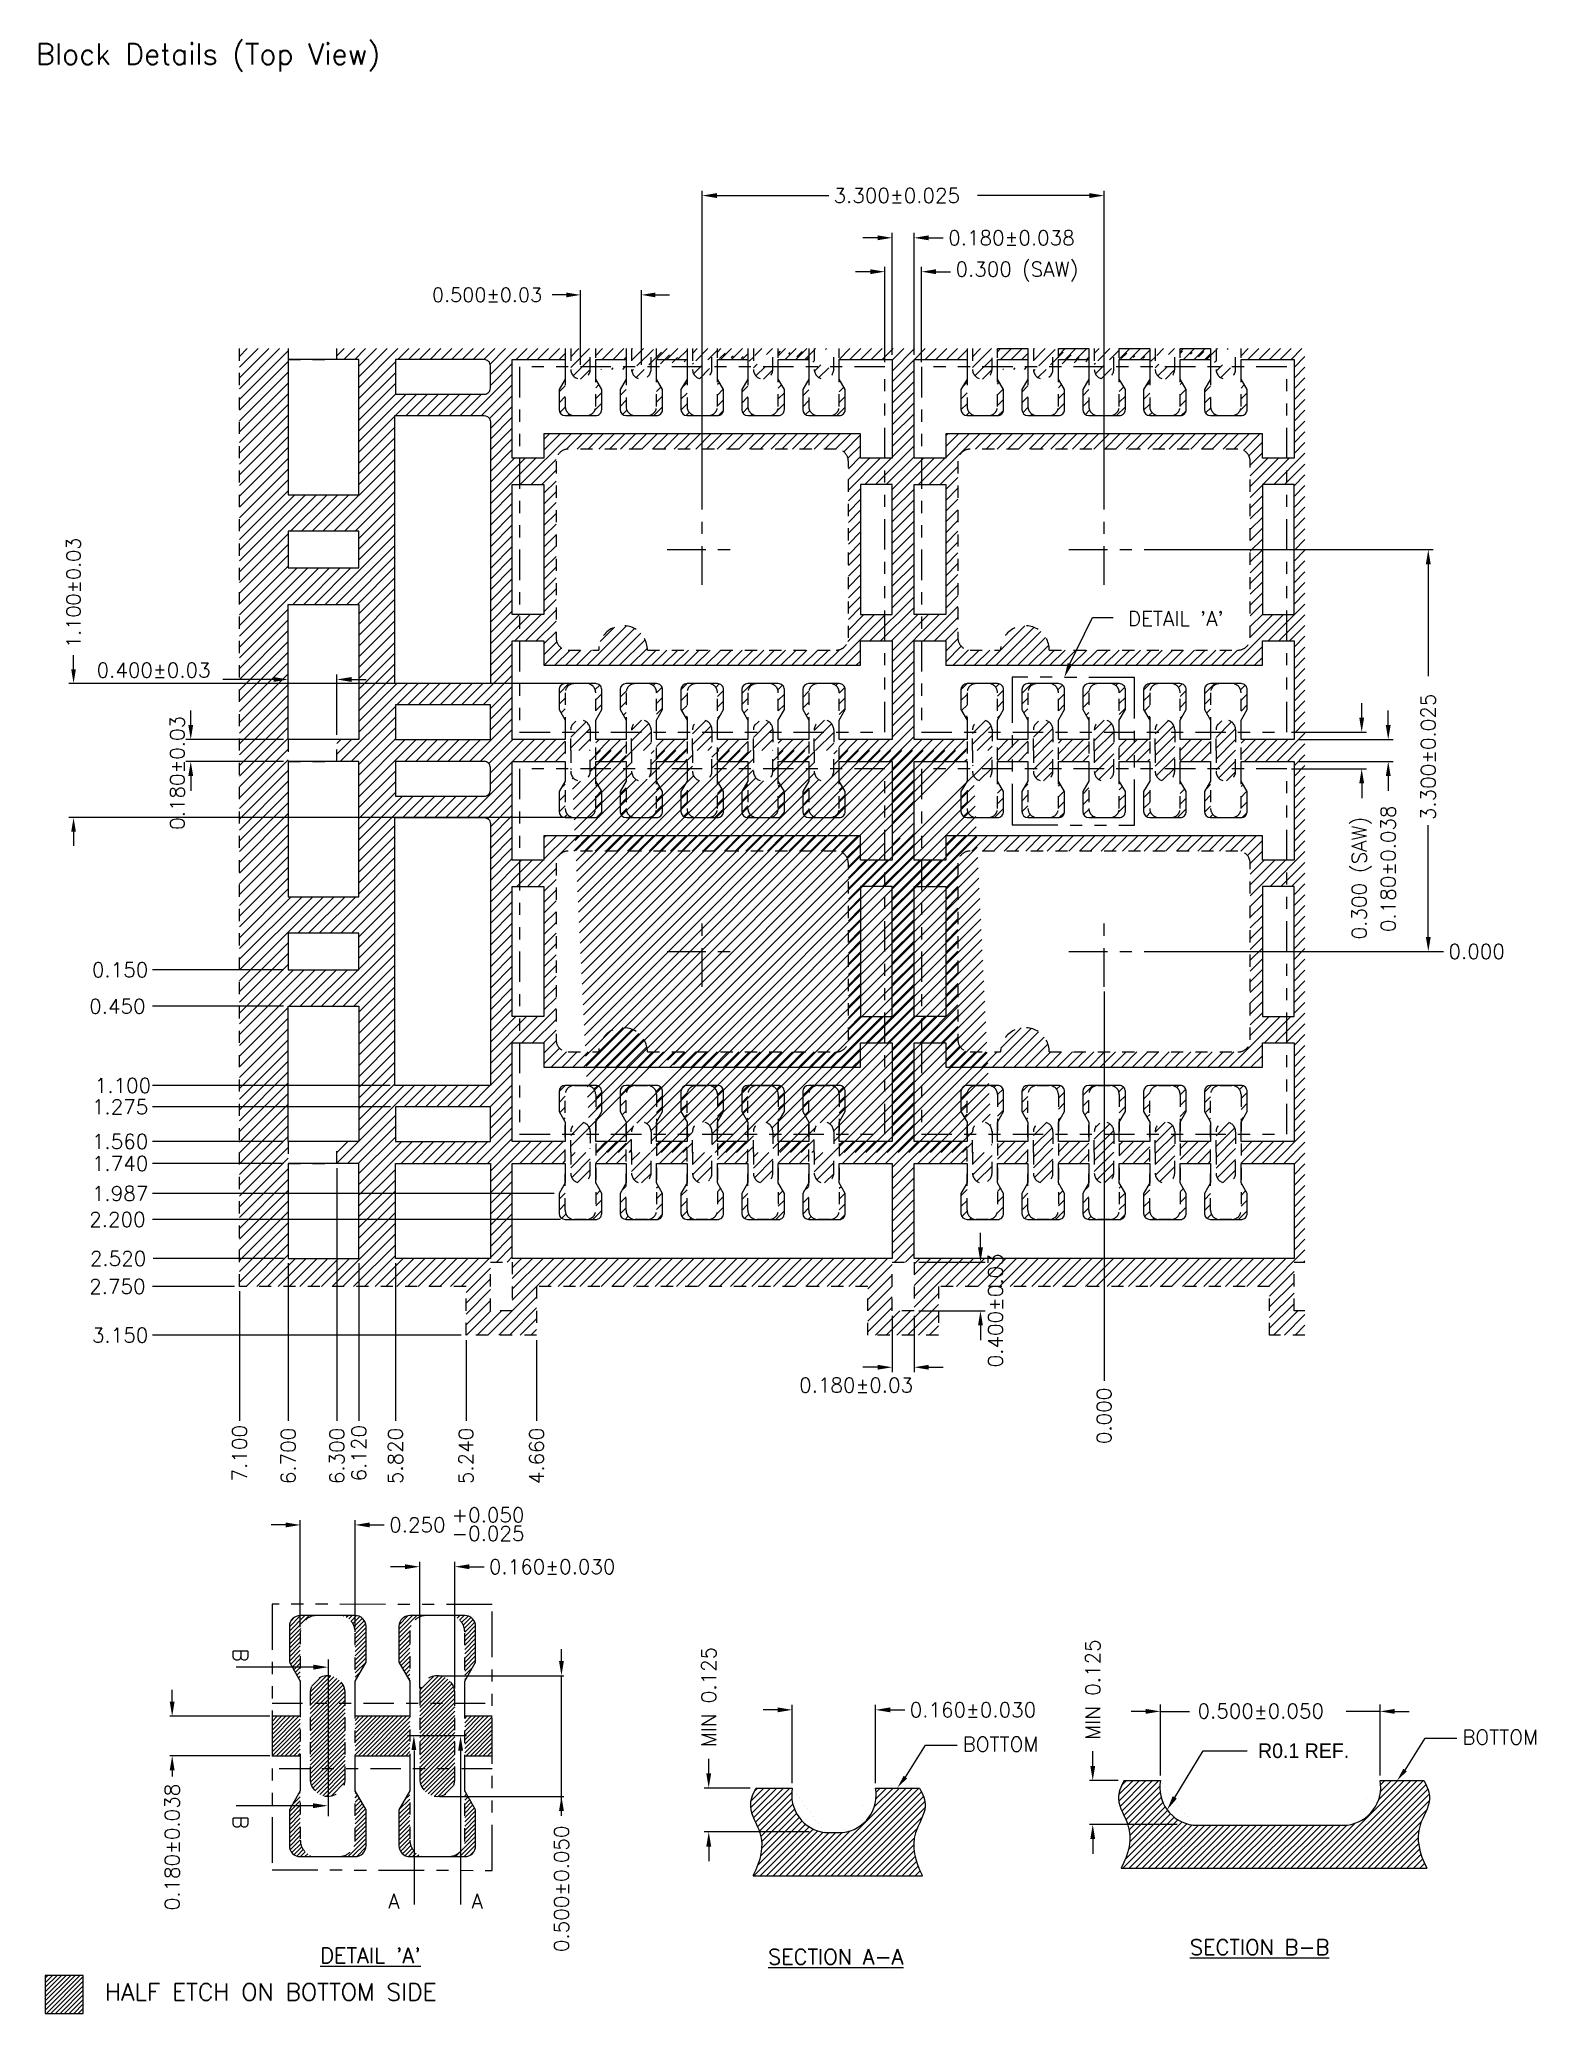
# Model space of a CAD drawing. Extents: x -16.3 to -4.1, y -13.4 to 2.8.
import ezdxf
from ezdxf import colors
from ezdxf.entities.mleader import LeaderData, LeaderLine
from ezdxf.math import Vec2, Vec3

# ---------------------------------------------------------------- set-up
doc = ezdxf.new("R2010")
doc.units = 0
doc.header["$MEASUREMENT"] = 0
for name, pattern in [('CENTER', [50.8, 31.75, -6.35, 6.35, -6.35]), ('HIDDEN', [0.375, 0.25, -0.125]), ('PHANTOM', [2.5, 1.25, -0.25, 0.25, -0.25, 0.25, -0.25])]:
    doc.linetypes.add(name, pattern=pattern)
doc.layers.get('0').update_dxf_attribs({"linetype": 'CONTINUOUS'})
doc.layers.get('DEFPOINTS').update_dxf_attribs({"linetype": 'CONTINUOUS'})
for name, color, linetype in [('1D', 4, 'CONTINUOUS'), ('2', 7, 'CONTINUOUS'), ('2D', 4, 'CONTINUOUS'), ('3D', 4, 'CONTINUOUS'), ('HATCH', 4, 'CONTINUOUS')]:
    doc.layers.add(name, color=color, linetype=linetype)
doc.styles.add('simplex', font='SIMPLEX.SHX')
doc.dimstyles.get("Standard").update_dxf_attribs({"dimscale": 0, "dimtxt": 0.058, "dimasz": 0.058, "dimexe": 0.019, "dimexo": 0.019, "dimgap": 0.019, "dimtad": 0, "dimdec": 3, "dimzin": 0, "dimdsep": 46, "dimtxsty": 'simplex', "dimcen": 0.019, "dimclrd": 4, "dimclre": 256, "dimclrt": 4, "dimadec": 1, "dimazin": 0, "dimtfac": 1, "dimtdec": 3, "dimtofl": 0, "dimtmove": 0, "dimatfit": 0, "dimfxl": 1, "dimtolj": 1, "dimtzin": 0, "dimlwd": -1, "dimlwe": -1, "dimarcsym": 0})
pattern_1 = [(45, (0.23188, 0), (-0.04419417, 0.04419417), [])]

msp = doc.modelspace()

# ---------------------------------------------------------------- texts
at = {"layer": '2D', "style": 'simplex'}
for s, height, p in [('Block Details (Top View)', 0.172658, (-16.3685, 2.5955)), ('BOTTOM', 0.12, (-8.7574, -11.2561)), ('BOTTOM', 0.12, (-4.654, -11.1985)), ('%%USECTION B-B', 0.126, (-6.8906, -12.9259)), ("%%UDETAIL 'A'", 0.126, (-14.0332, -12.9928)), ('%%USECTION A-A', 0.126, (-10.3553, -13.0043)), ('HALF ETCH ON BOTTOM SIDE', 0.141176, (-15.8005, -13.3012))]:
    msp.add_text(s, height=height, dxfattribs=at).set_placement(p)
at = {"layer": '2D', "color": 4, "linetype": 'ByBlock', "style": 'simplex'}
for s, p in [('3.300±0.025', (-9.8174, 1.4593)), ('0.180±0.038', (-8.8759, 1.1125)), ('0.300 (SAW)', (-8.8159, 0.8543)), ('0.400±0.03', (-15.8696, -2.4367)), ('0.000', (-4.7671, -4.7474)), ('0.150', (-15.9078, -4.8974)), ('0.450', (-15.9306, -5.1974)), ('1.100', (-15.8849, -5.8474)), ('1.275', (-15.9078, -6.0224)), ('1.560', (-15.9078, -6.3074)), ('1.740', (-15.9078, -6.4874)), ('1.987', (-15.9078, -6.734)), ('2.200', (-15.9306, -6.9474)), ('2.520', (-15.9246, -7.2674)), ('2.750', (-15.9306, -7.4974)), ('3.150', (-15.9078, -7.8974)), ('0.180±0.03', (-10.1, -8.3071)), ('0.250', (-13.4667, -9.4555)), ('+0.050', (-12.9526, -9.3736)), ('-0.025', (-12.9526, -9.526)), ('0.160%%P0.030', (-12.6477, -9.7987)), ('0.160%%P0.030', (-9.1921, -10.974)), ('0.500%%P0.050', (-6.8283, -10.9837))]:
    msp.add_text(s, height=0.12, dxfattribs=at).set_placement(p)
for s, p in [('3.300±0.025', (-4.873, -3.6089)), ('0.180±0.03', (-15.1468, -3.6885)), ('0.180±0.038', (-5.202, -4.5274)), ('0.300 (SAW)', (-5.44, -4.5874)), ('0.400±0.03', (-8.4282, -8.1016)), ('0.000', (-7.5359, -8.7323)), ('7.100', (-14.6359, -9.038)), ('6.700', (-14.2359, -9.0609)), ('6.300', (-13.8359, -9.0609)), ('6.120', (-13.6559, -9.038)), ('5.820', (-13.3559, -9.0609)), ('5.240', (-12.7759, -9.0609)), ('4.660', (-12.1959, -9.0609))]:
    msp.add_text(s, height=0.12, rotation=90, dxfattribs=at).set_placement(p)
at = {"layer": '2D', "style": 'simplex'}
for p in [(-7.6287, -11.1582), (-10.7824, -11.2196)]:
    msp.add_text('MIN 0.125', height=0.12, rotation=90, dxfattribs=at).set_placement(p)
at = {"layer": '2D', "insert": (-7.0068, -1.954), "char_height": 0.12, "width": 2.927166, "attachment_point": 5, "style": 'simplex'}
msp.add_mtext("\\A2;DETAIL 'A'", dxfattribs=at)
at = {"layer": '2D', "color": 4, "linetype": 'ByBlock', "char_height": 0.12, "attachment_point": 5, "style": 'simplex'}
for s, insert, rotation in [('\\A1;{\\Fsimplex|c134;B}', (-14.6872, -10.4665), 270), ('\\A1;0.180%%P0.038', (-15.2491, -12.0403), 90), ('\\A1;{\\Fsimplex|c134;B}', (-14.6881, -11.8373), 270), ('\\A1;0.5{\\Fsimplex|c134;0}0{\\Fsimplex|c134;%%P0.050}', (-12.0522, -12.383), 90)]:
    msp.add_mtext(s, dxfattribs=dict(at, insert=insert, rotation=rotation))
for insert in [(-13.4291, -12.4842), (-12.744, -12.4842)]:
    msp.add_mtext('\\A1;A', dxfattribs=dict(at, insert=insert))

# ---------------------------------------------------------------- blocks, each defined once
blk = doc.blocks.new('*D0')
at = {"layer": '1D', "color": 4, "linetype": 'ByBlock', "transparency": 16777216}
for p, q in [((-16.059, -2.371), (-16.059, -2.255)), ((-16.059, -3.703), (-16.059, -3.819))]:
    blk.add_line(p, q, dxfattribs=at)
at = {"layer": '1D', "linetype": 'ByBlock', "transparency": 16777216}
for p, q in [((-11.984, -2.487), (-16.097, -2.487)), ((-11.984, -3.587), (-16.097, -3.587))]:
    blk.add_line(p, q, dxfattribs=at)
at = {"layer": '1D', "color": 4, "linetype": 'ByBlock', "transparency": 16777216}
for points in [[(-16.078, -2.371), (-16.04, -2.371), (-16.059, -2.487)], [(-16.078, -3.703), (-16.04, -3.703), (-16.059, -3.587)]]:
    blk.add_solid(points, dxfattribs=at)
at = {"layer": 'DEFPOINTS', "color": 0, "linetype": 'ByBlock', "transparency": 16777216}
for p in [(-16.059, -2.487), (-11.946, -2.487), (-11.946, -3.587)]:
    blk.add_point(p, dxfattribs=at)
at = {"layer": '1D', "color": 4, "linetype": 'ByBlock', "transparency": 16777216, "insert": (-16.059, -1.742), "char_height": 0.116, "attachment_point": 5, "rotation": 90, "style": 'simplex'}
blk.add_mtext('\\A1;1.100±0.03', dxfattribs=at)
blk = doc.blocks.new('*D1')
at = {"layer": '1D', "color": 4, "linetype": 'ByBlock', "transparency": 16777216}
for p, q in [((-12.012, 0.704), (-12.128, 0.704)), ((-11.28, 0.704), (-11.164, 0.704))]:
    blk.add_line(p, q, dxfattribs=at)
at = {"layer": '1D', "linetype": 'ByBlock', "transparency": 16777216}
for p, q in [((-11.896, 0.131), (-11.896, 0.742)), ((-11.396, 0.131), (-11.396, 0.742))]:
    blk.add_line(p, q, dxfattribs=at)
at = {"layer": '1D', "color": 4, "linetype": 'ByBlock', "transparency": 16777216}
for points in [[(-12.012, 0.723), (-12.012, 0.684), (-11.896, 0.704)], [(-11.28, 0.723), (-11.28, 0.684), (-11.396, 0.704)]]:
    blk.add_solid(points, dxfattribs=at)
at = {"layer": 'DEFPOINTS', "color": 0, "linetype": 'ByBlock', "transparency": 16777216}
for p in [(-11.896, 0.704), (-11.896, 0.093), (-11.396, 0.093)]:
    blk.add_point(p, dxfattribs=at)
at = {"layer": '1D', "color": 4, "linetype": 'ByBlock', "transparency": 16777216, "insert": (-12.663, 0.704), "char_height": 0.116, "width": 0.464, "attachment_point": 5, "style": 'simplex'}
blk.add_mtext('\\A1;0.500±0.03', dxfattribs=at)

# ---------------------------------------------------------------- dimensions: what is measured, and where the dimension line sits
at = {"layer": '1D', "linetype": 'ByBlock'}
for p1, p2, distance, picture, middle in [((-11.3959, 0.0926), (-11.8959, 0.0926), -0.611, '*D1', (-12.6631, 0.7035)), ((-11.9459, -3.5874), (-11.9459, -2.4874), 4.1132, '*D0', (-16.0591, -1.7424))]:
    dim = msp.add_aligned_dim(p1=p1, p2=p2, distance=distance, text='<>±0.03', dimstyle='Standard', override={"dimscale": 2}, dxfattribs=at)
    dim.commit()
    dim.dimension.update_dxf_attribs({"geometry": picture, "text_midpoint": middle})

# ---------------------------------------------------------------- hatches: boundary and pattern name
at = {"linetype": 'ByBlock'}
h = msp.add_hatch(dxfattribs=at)
h.set_pattern_fill('ANSI31', color=4, scale=0.3)
edge = h.paths.add_edge_path()
edge.add_spline(control_points=[(-9.0898, -12.271), (-9.1477, -12.1545), (-9.2011, -11.9651), (-9.0331, -11.7267), (-9.0837, -11.6058), (-9.1128, -11.5556)], knot_values=[0.0235763, 0.0235763, 0.0235763, 0.0235763, 0.1264968, 0.1912636, 0.2374574, 0.2374574, 0.2374574, 0.2374574], degree=3, periodic=0)
edge.add_line((-9.1128, -11.5556), (-9.4721, -11.5556))
edge.add_arc((-9.7785, -11.6119), 0.3115, -83.00751, 10.39654, ccw=False)
edge.add_line((-9.7406, -11.9211), (-9.8877, -11.9211))
edge.add_arc((-9.8498, -11.6119), 0.3115, 169.60346, 263.00751, ccw=False)
edge.add_line((-10.1563, -11.5556), (-10.4533, -11.5556))
edge.add_spline(control_points=[(-10.4533, -11.5556), (-10.4824, -11.6058), (-10.532, -11.7245), (-10.4489, -11.8459), (-10.4247, -11.9162)], knot_values=[0.0235763, 0.0235763, 0.0235763, 0.0235763, 0.06977, 0.1325405, 0.1325405, 0.1325405, 0.1325405], degree=3, periodic=0)
edge.add_spline(control_points=[(-10.4763, -12.271), (-10.4183, -12.1545), (-10.3849, -12.036), (-10.424, -11.9185), (-10.4247, -11.9162)], knot_values=[0.1325405, 0.1325405, 0.1325405, 0.1325405, 0.2354611, 0.2374574, 0.2374574, 0.2374574, 0.2374574], degree=3, periodic=0)
edge.add_line((-10.4788, -12.2762), (-9.0872, -12.2762))
edge.add_spline(control_points=[(-9.0872, -12.2762), (-9.088, -12.2745), (-9.0889, -12.2728), (-9.0898, -12.271)], knot_values=[0.2374574, 0.2374574, 0.2374574, 0.2374574, 0.2389825, 0.2389825, 0.2389825, 0.2389825], degree=3, periodic=0)
edge = h.paths.add_edge_path()
edge.add_spline(control_points=[(-4.9467, -12.2096), (-5.0046, -12.0931), (-5.058, -11.9037), (-4.8901, -11.6653), (-4.9406, -11.5444), (-4.9697, -11.4942)], knot_values=[0.0235763, 0.0235763, 0.0235763, 0.0235763, 0.1264968, 0.1912636, 0.2374574, 0.2374574, 0.2374574, 0.2374574], degree=3, periodic=0)
edge.add_line((-4.9697, -11.4942), (-5.329, -11.4942))
edge.add_arc((-5.6355, -11.5505), 0.3115, -83.00751, 10.39654, ccw=False)
edge.add_line((-5.5975, -11.8597), (-6.8647, -11.8597))
edge.add_arc((-6.8268, -11.5505), 0.3115, 169.60346, 263.00751, ccw=False)
edge.add_line((-7.1332, -11.4942), (-7.4302, -11.4942))
edge.add_spline(control_points=[(-7.4302, -11.4942), (-7.4593, -11.5444), (-7.5089, -11.6631), (-7.4258, -11.7845), (-7.4017, -11.8548)], knot_values=[0.0235763, 0.0235763, 0.0235763, 0.0235763, 0.06977, 0.1325405, 0.1325405, 0.1325405, 0.1325405], degree=3, periodic=0)
edge.add_spline(control_points=[(-7.4532, -12.2096), (-7.3953, -12.0931), (-7.3619, -11.9746), (-7.4009, -11.8571), (-7.4017, -11.8548)], knot_values=[0.1325405, 0.1325405, 0.1325405, 0.1325405, 0.2354611, 0.2374574, 0.2374574, 0.2374574, 0.2374574], degree=3, periodic=0)
edge.add_line((-7.4558, -12.2148), (-4.9441, -12.2148))
edge.add_spline(control_points=[(-4.9441, -12.2148), (-4.945, -12.2131), (-4.9458, -12.2114), (-4.9467, -12.2096)], knot_values=[0.2374574, 0.2374574, 0.2374574, 0.2374574, 0.2389825, 0.2389825, 0.2389825, 0.2389825], degree=3, periodic=0)
at = {"layer": '2D', "linetype": 'ByBlock'}
h = msp.add_hatch(dxfattribs=at)
h.set_pattern_fill('ANSI31', color=4, scale=0.5)
h.set_pattern_definition([(45, (2.36541, 19.38163), (-0.04419417, 0.04419417), [])])
h.paths.add_polyline_path([(-12.4559, -2.9474), (-12.4559, -2.1374), (-12.1959, -2.1374), (-12.1959, -2.3374), (-9.5959, -2.3374), (-9.5959, -2.1374), (-9.3359, -2.1374), (-9.3359, -2.9474), (-9.7709, -2.9474), (-9.7709, -3.1274), (-9.3359, -3.1274), (-9.3359, -3.9374), (-9.5959, -3.9374), (-9.5959, -3.7374), (-12.1959, -3.7374), (-12.1959, -3.9374), (-12.4559, -3.9374), (-12.4559, -3.1274), (-12.0209, -3.1274), (-12.0209, -2.9474)], flags=16)
edge = h.paths.add_edge_path(flags=16)
edge.add_arc((-8.6959, -2.1124), 0.1, 180.00019, 270, ccw=False)
edge.add_line((-8.7959, -2.1124), (-8.7959, -0.6624))
edge.add_arc((-8.6959, -0.6624), 0.1, 90, 180.00019, ccw=False)
edge.add_line((-8.6959, -0.5624), (-6.4959, -0.5624))
edge.add_arc((-6.4959, -0.6624), 0.1, 0, 90, ccw=False)
edge.add_line((-6.3959, -0.6624), (-6.3959, -2.1124))
edge.add_arc((-6.4959, -2.1124), 0.1, 270, 360, ccw=False)
edge.add_line((-6.4959, -2.2124), (-8.0459, -2.2124))
edge.add_arc((-8.2459, -2.2124), 0.2, 359.99855, 540.00855)
edge.add_line((-8.4459, -2.2124), (-8.6959, -2.2124))
edge = h.paths.add_edge_path(flags=16)
edge.add_arc((-8.6959, -5.4124), 0.1, 180.00019, 270, ccw=False)
edge.add_line((-8.7959, -5.4124), (-8.7959, -3.9624))
edge.add_arc((-8.6959, -3.9624), 0.1, 90, 180.00019, ccw=False)
edge.add_line((-8.6959, -3.8624), (-6.4959, -3.8624))
edge.add_arc((-6.4959, -3.9624), 0.1, 0, 90, ccw=False)
edge.add_line((-6.3959, -3.9624), (-6.3959, -5.4124))
edge.add_arc((-6.4959, -5.4124), 0.1, 270, 360, ccw=False)
edge.add_line((-6.4959, -5.5124), (-8.0459, -5.5124))
edge.add_arc((-8.2459, -5.5124), 0.2, 359.99855, 540.00855)
edge.add_line((-8.4459, -5.5124), (-8.6959, -5.5124))
edge = h.paths.add_edge_path(flags=16)
edge.add_arc((-11.9959, -2.1124), 0.1, 180.00019, 270, ccw=False)
edge.add_line((-12.0959, -2.1124), (-12.0959, -0.6624))
edge.add_arc((-11.9959, -0.6624), 0.1, 90, 180.00019, ccw=False)
edge.add_line((-11.9959, -0.5624), (-9.7959, -0.5624))
edge.add_arc((-9.7959, -0.6624), 0.1, 0, 90, ccw=False)
edge.add_line((-9.6959, -0.6624), (-9.6959, -2.1124))
edge.add_arc((-9.7959, -2.1124), 0.1, -90, 0, ccw=False)
edge.add_line((-9.7959, -2.2124), (-11.3459, -2.2124))
edge.add_arc((-11.5459, -2.2124), 0.2, 359.99855, 540.00855)
edge.add_line((-11.7459, -2.2124), (-11.9959, -2.2124))
edge = h.paths.add_edge_path(flags=16)
edge.add_arc((-11.9959, -5.4124), 0.1, 180.00019, 270, ccw=False)
edge.add_line((-12.0959, -5.4124), (-12.0959, -3.9624))
edge.add_arc((-11.9959, -3.9624), 0.1, 90, 180.00019, ccw=False)
edge.add_line((-11.9959, -3.8624), (-9.7959, -3.8624))
edge.add_arc((-9.7959, -3.9624), 0.1, 0, 90, ccw=False)
edge.add_line((-9.6959, -3.9624), (-9.6959, -5.4124))
edge.add_arc((-9.7959, -5.4124), 0.1, -90, 0, ccw=False)
edge.add_line((-9.7959, -5.5124), (-11.3459, -5.5124))
edge.add_arc((-11.5459, -5.5124), 0.2, 359.99855, 540.00855)
edge.add_line((-11.7459, -5.5124), (-11.9959, -5.5124))
h.paths.add_polyline_path([(-9.1559, -5.4374), (-8.8959, -5.4374), (-8.8959, -5.6374), (-6.2959, -5.6374), (-6.2959, -5.4374), (-6.0359, -5.4374), (-6.0359, -6.2474), (-6.4709, -6.2474), (-6.4709, -6.4274), (-6.0359, -6.4274), (-6.0359, -7.2074), (-9.1559, -7.2074), (-9.1559, -6.4274), (-8.7209, -6.4274), (-8.7209, -6.2474), (-9.1559, -6.2474)], flags=16)
h.paths.add_polyline_path([(-6.9709, 0.2626), (-6.9709, 0.1726), (-6.7209, 0.1726), (-6.7209, 0.2626)], flags=17)
h.paths.add_polyline_path([(-7.4709, 0.2626), (-7.4709, 0.1726), (-7.2209, 0.1726), (-7.2209, 0.2626)], flags=17)
h.paths.add_polyline_path([(-7.9709, 0.2626), (-7.9709, 0.1726), (-7.7209, 0.1726), (-7.7209, 0.2626)], flags=17)
edge = h.paths.add_edge_path(flags=17)
edge.add_arc((-6.5459, -0.2124), 0.075, 270, 360)
edge.add_line((-6.4709, -0.2124), (-6.4709, 0.0126))
edge.add_line((-6.4709, 0.0126), (-6.4209, -0.074))
edge.add_line((-6.4209, -0.074), (-6.4209, -0.2374))
edge.add_arc((-6.4709, -0.2374), 0.05, -90, 0.00007, ccw=False)
edge.add_line((-6.4709, -0.2874), (-6.5459, -0.2874))
edge = h.paths.add_edge_path(flags=17)
edge.add_line((-6.6459, -0.2874), (-6.7209, -0.2874))
edge.add_arc((-6.7209, -0.2374), 0.05, 180.00007, 270, ccw=False)
edge.add_line((-6.7709, -0.2374), (-6.7709, -0.074))
edge.add_line((-6.7709, -0.074), (-6.7209, 0.0126))
edge.add_line((-6.7209, 0.0126), (-6.7209, -0.2124))
edge.add_arc((-6.6459, -0.2124), 0.075, 180, 270)
h.paths.add_polyline_path([(-12.0209, 0.2626), (-13.8959, 0.2626), (-13.8959, 0.1726), (-13.7159, 0.1726), (-13.7159, -0.9374), (-14.2959, -0.9374), (-14.2959, 0.2626), (-14.6959, 0.2626), (-14.6959, -7.4374), (-12.8359, -7.4374), (-12.8359, -7.8374), (-12.2559, -7.8374), (-12.2559, -7.4374), (-9.5359, -7.4374), (-9.5359, -7.8374), (-8.9559, -7.8374), (-8.9559, -7.4374), (-6.2359, -7.4374), (-6.2359, -7.8374), (-5.9459, -7.8374), (-5.9459, -7.6374), (-6.0359, -7.6374), (-6.0359, -7.2374), (-5.9459, -7.2374), (-5.9459, 0.2626), (-6.4709, 0.2626), (-6.4709, 0.1726), (-6.0359, 0.1726), (-6.0359, -0.6374), (-6.2959, -0.6374), (-6.2959, -0.4374), (-8.8959, -0.4374), (-8.8959, -0.6374), (-9.1559, -0.6374), (-9.1559, 0.1726), (-8.7209, 0.1726), (-8.7209, 0.2626), (-9.7709, 0.2626), (-9.7709, 0.1726), (-9.3359, 0.1726), (-9.3359, -0.6374), (-9.5959, -0.6374), (-9.5959, -0.4374), (-12.1959, -0.4374), (-12.1959, -0.6374), (-12.4559, -0.6374), (-12.4559, 0.1726), (-12.0209, 0.1726)])
edge = h.paths.add_edge_path(flags=17)
edge.add_arc((-7.0459, -0.2124), 0.075, 270, 360)
edge.add_line((-6.9709, -0.2124), (-6.9709, 0.0126))
edge.add_line((-6.9709, 0.0126), (-6.9209, -0.074))
edge.add_line((-6.9209, -0.074), (-6.9209, -0.2374))
edge.add_arc((-6.9709, -0.2374), 0.05, -90, 0.00007, ccw=False)
edge.add_line((-6.9709, -0.2874), (-7.0459, -0.2874))
edge = h.paths.add_edge_path(flags=17)
edge.add_line((-7.1459, -0.2874), (-7.2209, -0.2874))
edge.add_arc((-7.2209, -0.2374), 0.05, 180.00007, 270, ccw=False)
edge.add_line((-7.2709, -0.2374), (-7.2709, -0.074))
edge.add_line((-7.2709, -0.074), (-7.2209, 0.0126))
edge.add_line((-7.2209, 0.0126), (-7.2209, -0.2124))
edge.add_arc((-7.1459, -0.2124), 0.075, 180, 270)
edge = h.paths.add_edge_path(flags=17)
edge.add_arc((-7.5459, -0.2124), 0.075, 270, 360)
edge.add_line((-7.4709, -0.2124), (-7.4709, 0.0126))
edge.add_line((-7.4709, 0.0126), (-7.4209, -0.074))
edge.add_line((-7.4209, -0.074), (-7.4209, -0.2374))
edge.add_arc((-7.4709, -0.2374), 0.05, -90, 0.00007, ccw=False)
edge.add_line((-7.4709, -0.2874), (-7.5459, -0.2874))
edge = h.paths.add_edge_path(flags=17)
edge.add_line((-7.6459, -0.2874), (-7.7209, -0.2874))
edge.add_arc((-7.7209, -0.2374), 0.05, 180.00007, 270, ccw=False)
edge.add_line((-7.7709, -0.2374), (-7.7709, -0.074))
edge.add_line((-7.7709, -0.074), (-7.7209, 0.0126))
edge.add_line((-7.7209, 0.0126), (-7.7209, -0.2124))
edge.add_arc((-7.6459, -0.2124), 0.075, 180, 270)
edge = h.paths.add_edge_path(flags=17)
edge.add_arc((-8.0459, -0.2124), 0.075, 270, 360)
edge.add_line((-7.9709, -0.2124), (-7.9709, 0.0126))
edge.add_line((-7.9709, 0.0126), (-7.9209, -0.074))
edge.add_line((-7.9209, -0.074), (-7.9209, -0.2374))
edge.add_arc((-7.9709, -0.2374), 0.05, -90, 0.00007, ccw=False)
edge.add_line((-7.9709, -0.2874), (-8.0459, -0.2874))
edge = h.paths.add_edge_path(flags=17)
edge.add_line((-8.1459, -0.2874), (-8.2209, -0.2874))
edge.add_arc((-8.2209, -0.2374), 0.05, 180.00007, 270, ccw=False)
edge.add_line((-8.2709, -0.2374), (-8.2709, -0.074))
edge.add_line((-8.2709, -0.074), (-8.2209, 0.0126))
edge.add_line((-8.2209, 0.0126), (-8.2209, -0.2124))
edge.add_arc((-8.1459, -0.2124), 0.075, 180, 270)
h.paths.add_polyline_path([(-8.4709, 0.2626), (-8.4709, 0.1726), (-8.2209, 0.1726), (-8.2209, 0.2626)], flags=17)
edge = h.paths.add_edge_path(flags=17)
edge.add_arc((-8.5459, -0.2124), 0.075, 270, 360)
edge.add_line((-8.4709, -0.2124), (-8.4709, 0.0126))
edge.add_line((-8.4709, 0.0126), (-8.4209, -0.074))
edge.add_line((-8.4209, -0.074), (-8.4209, -0.2374))
edge.add_arc((-8.4709, -0.2374), 0.05, -90, 0.00007, ccw=False)
edge.add_line((-8.4709, -0.2874), (-8.5459, -0.2874))
edge = h.paths.add_edge_path(flags=17)
edge.add_line((-8.6459, -0.2874), (-8.7209, -0.2874))
edge.add_arc((-8.7209, -0.2374), 0.05, 180.00007, 270, ccw=False)
edge.add_line((-8.7709, -0.2374), (-8.7709, -0.074))
edge.add_line((-8.7709, -0.074), (-8.7209, 0.0126))
edge.add_line((-8.7209, 0.0126), (-8.7209, -0.2124))
edge.add_arc((-8.6459, -0.2124), 0.075, 180, 270)
h.paths.add_polyline_path([(-6.7209, -3.1274), (-6.7209, -2.9474), (-6.9709, -2.9474), (-6.9709, -3.1274)], flags=0)
h.paths.add_polyline_path([(-7.2209, -3.1274), (-7.2209, -2.9474), (-7.4709, -2.9474), (-7.4709, -3.1274)], flags=0)
h.paths.add_polyline_path([(-7.7209, -3.1274), (-7.7209, -2.9474), (-7.9709, -2.9474), (-7.9709, -3.1274)], flags=0)
edge = h.paths.add_edge_path(flags=0)
edge.add_arc((-6.5459, -3.5124), 0.075, 270, 360)
edge.add_line((-6.4709, -3.5124), (-6.4709, -3.2874))
edge.add_line((-6.4709, -3.2874), (-6.4209, -3.374))
edge.add_line((-6.4209, -3.374), (-6.4209, -3.5374))
edge.add_arc((-6.4709, -3.5374), 0.05, -90, 0.00007, ccw=False)
edge.add_line((-6.4709, -3.5874), (-6.5459, -3.5874))
edge = h.paths.add_edge_path(flags=0)
edge.add_line((-6.6459, -3.5874), (-6.7209, -3.5874))
edge.add_arc((-6.7209, -3.5374), 0.05, 180.00007, 270, ccw=False)
edge.add_line((-6.7709, -3.5374), (-6.7709, -3.374))
edge.add_line((-6.7709, -3.374), (-6.7209, -3.2874))
edge.add_line((-6.7209, -3.2874), (-6.7209, -3.5124))
edge.add_arc((-6.6459, -3.5124), 0.075, 180, 270)
edge = h.paths.add_edge_path(flags=0)
edge.add_arc((-6.6459, -2.5624), 0.075, 90, 180)
edge.add_line((-6.7209, -2.5624), (-6.7209, -2.7874))
edge.add_line((-6.7209, -2.7874), (-6.7709, -2.7008))
edge.add_line((-6.7709, -2.7008), (-6.7709, -2.5374))
edge.add_arc((-6.7209, -2.5374), 0.05, 90, 179.99993, ccw=False)
edge.add_line((-6.7209, -2.4874), (-6.6459, -2.4874))
edge = h.paths.add_edge_path(flags=0)
edge.add_line((-6.5459, -2.4874), (-6.4709, -2.4874))
edge.add_arc((-6.4709, -2.5374), 0.05, -0.00007, 90, ccw=False)
edge.add_line((-6.4209, -2.5374), (-6.4209, -2.7008))
edge.add_line((-6.4209, -2.7008), (-6.4709, -2.7874))
edge.add_line((-6.4709, -2.7874), (-6.4709, -2.5624))
edge.add_arc((-6.5459, -2.5624), 0.075, 0, 90)
edge = h.paths.add_edge_path(flags=0)
edge.add_arc((-7.0459, -3.5124), 0.075, 270, 360)
edge.add_line((-6.9709, -3.5124), (-6.9709, -3.2874))
edge.add_line((-6.9709, -3.2874), (-6.9209, -3.374))
edge.add_line((-6.9209, -3.374), (-6.9209, -3.5374))
edge.add_arc((-6.9709, -3.5374), 0.05, -90, 0.00007, ccw=False)
edge.add_line((-6.9709, -3.5874), (-7.0459, -3.5874))
edge = h.paths.add_edge_path(flags=0)
edge.add_line((-7.1459, -3.5874), (-7.2209, -3.5874))
edge.add_arc((-7.2209, -3.5374), 0.05, 180.00007, 270, ccw=False)
edge.add_line((-7.2709, -3.5374), (-7.2709, -3.374))
edge.add_line((-7.2709, -3.374), (-7.2209, -3.2874))
edge.add_line((-7.2209, -3.2874), (-7.2209, -3.5124))
edge.add_arc((-7.1459, -3.5124), 0.075, 180, 270)
edge = h.paths.add_edge_path(flags=0)
edge.add_arc((-7.1459, -2.5624), 0.075, 90, 180)
edge.add_line((-7.2209, -2.5624), (-7.2209, -2.7874))
edge.add_line((-7.2209, -2.7874), (-7.2709, -2.7008))
edge.add_line((-7.2709, -2.7008), (-7.2709, -2.5374))
edge.add_arc((-7.2209, -2.5374), 0.05, 90, 179.99993, ccw=False)
edge.add_line((-7.2209, -2.4874), (-7.1459, -2.4874))
edge = h.paths.add_edge_path(flags=0)
edge.add_line((-7.0459, -2.4874), (-6.9709, -2.4874))
edge.add_arc((-6.9709, -2.5374), 0.05, -0.00007, 90, ccw=False)
edge.add_line((-6.9209, -2.5374), (-6.9209, -2.7008))
edge.add_line((-6.9209, -2.7008), (-6.9709, -2.7874))
edge.add_line((-6.9709, -2.7874), (-6.9709, -2.5624))
edge.add_arc((-7.0459, -2.5624), 0.075, 0, 90)
edge = h.paths.add_edge_path(flags=0)
edge.add_arc((-7.5459, -3.5124), 0.075, 270, 360)
edge.add_line((-7.4709, -3.5124), (-7.4709, -3.2874))
edge.add_line((-7.4709, -3.2874), (-7.4209, -3.374))
edge.add_line((-7.4209, -3.374), (-7.4209, -3.5374))
edge.add_arc((-7.4709, -3.5374), 0.05, -90, 0.00007, ccw=False)
edge.add_line((-7.4709, -3.5874), (-7.5459, -3.5874))
edge = h.paths.add_edge_path(flags=0)
edge.add_line((-7.6459, -3.5874), (-7.7209, -3.5874))
edge.add_arc((-7.7209, -3.5374), 0.05, 180.00007, 270, ccw=False)
edge.add_line((-7.7709, -3.5374), (-7.7709, -3.374))
edge.add_line((-7.7709, -3.374), (-7.7209, -3.2874))
edge.add_line((-7.7209, -3.2874), (-7.7209, -3.5124))
edge.add_arc((-7.6459, -3.5124), 0.075, 180, 270)
edge = h.paths.add_edge_path(flags=0)
edge.add_arc((-7.6459, -2.5624), 0.075, 90, 180)
edge.add_line((-7.7209, -2.5624), (-7.7209, -2.7874))
edge.add_line((-7.7209, -2.7874), (-7.7709, -2.7008))
edge.add_line((-7.7709, -2.7008), (-7.7709, -2.5374))
edge.add_arc((-7.7209, -2.5374), 0.05, 90, 179.99993, ccw=False)
edge.add_line((-7.7209, -2.4874), (-7.6459, -2.4874))
edge = h.paths.add_edge_path(flags=0)
edge.add_line((-7.5459, -2.4874), (-7.4709, -2.4874))
edge.add_arc((-7.4709, -2.5374), 0.05, -0.00007, 90, ccw=False)
edge.add_line((-7.4209, -2.5374), (-7.4209, -2.7008))
edge.add_line((-7.4209, -2.7008), (-7.4709, -2.7874))
edge.add_line((-7.4709, -2.7874), (-7.4709, -2.5624))
edge.add_arc((-7.5459, -2.5624), 0.075, 0, 90)
edge = h.paths.add_edge_path(flags=0)
edge.add_arc((-8.0459, -3.5124), 0.075, 270, 360)
edge.add_line((-7.9709, -3.5124), (-7.9709, -3.2874))
edge.add_line((-7.9709, -3.2874), (-7.9209, -3.374))
edge.add_line((-7.9209, -3.374), (-7.9209, -3.5374))
edge.add_arc((-7.9709, -3.5374), 0.05, -90, 0.00007, ccw=False)
edge.add_line((-7.9709, -3.5874), (-8.0459, -3.5874))
edge = h.paths.add_edge_path(flags=0)
edge.add_line((-8.1459, -3.5874), (-8.2209, -3.5874))
edge.add_arc((-8.2209, -3.5374), 0.05, 180.00007, 270, ccw=False)
edge.add_line((-8.2709, -3.5374), (-8.2709, -3.374))
edge.add_line((-8.2709, -3.374), (-8.2209, -3.2874))
edge.add_line((-8.2209, -3.2874), (-8.2209, -3.5124))
edge.add_arc((-8.1459, -3.5124), 0.075, 180, 270)
edge = h.paths.add_edge_path(flags=0)
edge.add_arc((-8.1459, -2.5624), 0.075, 90, 180)
edge.add_line((-8.2209, -2.5624), (-8.2209, -2.7874))
edge.add_line((-8.2209, -2.7874), (-8.2709, -2.7008))
edge.add_line((-8.2709, -2.7008), (-8.2709, -2.5374))
edge.add_arc((-8.2209, -2.5374), 0.05, 90, 179.99993, ccw=False)
edge.add_line((-8.2209, -2.4874), (-8.1459, -2.4874))
edge = h.paths.add_edge_path(flags=0)
edge.add_line((-8.0459, -2.4874), (-7.9709, -2.4874))
edge.add_arc((-7.9709, -2.5374), 0.05, -0.00007, 90, ccw=False)
edge.add_line((-7.9209, -2.5374), (-7.9209, -2.7008))
edge.add_line((-7.9209, -2.7008), (-7.9709, -2.7874))
edge.add_line((-7.9709, -2.7874), (-7.9709, -2.5624))
edge.add_arc((-8.0459, -2.5624), 0.075, 0, 90)
h.paths.add_polyline_path([(-8.2209, -2.9474), (-8.4709, -2.9474), (-8.4709, -3.1274), (-8.2209, -3.1274)], flags=0)
edge = h.paths.add_edge_path(flags=0)
edge.add_arc((-8.5459, -3.5124), 0.075, 270, 360)
edge.add_line((-8.4709, -3.5124), (-8.4709, -3.2874))
edge.add_line((-8.4709, -3.2874), (-8.4209, -3.374))
edge.add_line((-8.4209, -3.374), (-8.4209, -3.5374))
edge.add_arc((-8.4709, -3.5374), 0.05, -90, 0.00007, ccw=False)
edge.add_line((-8.4709, -3.5874), (-8.5459, -3.5874))
edge = h.paths.add_edge_path(flags=0)
edge.add_line((-8.6459, -3.5874), (-8.7209, -3.5874))
edge.add_arc((-8.7209, -3.5374), 0.05, 180.00007, 270, ccw=False)
edge.add_line((-8.7709, -3.5374), (-8.7709, -3.374))
edge.add_line((-8.7709, -3.374), (-8.7209, -3.2874))
edge.add_line((-8.7209, -3.2874), (-8.7209, -3.5124))
edge.add_arc((-8.6459, -3.5124), 0.075, 180, 270)
edge = h.paths.add_edge_path(flags=0)
edge.add_arc((-8.6459, -2.5624), 0.075, 90, 180)
edge.add_line((-8.7209, -2.5624), (-8.7209, -2.7874))
edge.add_line((-8.7209, -2.7874), (-8.7709, -2.7008))
edge.add_line((-8.7709, -2.7008), (-8.7709, -2.5374))
edge.add_arc((-8.7209, -2.5374), 0.05, 90, 179.99993, ccw=False)
edge.add_line((-8.7209, -2.4874), (-8.6459, -2.4874))
edge = h.paths.add_edge_path(flags=0)
edge.add_line((-8.5459, -2.4874), (-8.4709, -2.4874))
edge.add_arc((-8.4709, -2.5374), 0.05, -0.00007, 90, ccw=False)
edge.add_line((-8.4209, -2.5374), (-8.4209, -2.7008))
edge.add_line((-8.4209, -2.7008), (-8.4709, -2.7874))
edge.add_line((-8.4709, -2.7874), (-8.4709, -2.5624))
edge.add_arc((-8.5459, -2.5624), 0.075, 0, 90)
h.paths.add_polyline_path([(-6.7209, -6.4274), (-6.7209, -6.2474), (-6.9709, -6.2474), (-6.9709, -6.4274)], flags=0)
h.paths.add_polyline_path([(-7.2209, -6.4274), (-7.2209, -6.2474), (-7.4709, -6.2474), (-7.4709, -6.4274)], flags=0)
h.paths.add_polyline_path([(-7.7209, -6.4274), (-7.7209, -6.2474), (-7.9709, -6.2474), (-7.9709, -6.4274)], flags=0)
edge = h.paths.add_edge_path(flags=0)
edge.add_arc((-6.5459, -6.8124), 0.075, 270, 360)
edge.add_line((-6.4709, -6.8124), (-6.4709, -6.5874))
edge.add_line((-6.4709, -6.5874), (-6.4209, -6.674))
edge.add_line((-6.4209, -6.674), (-6.4209, -6.8374))
edge.add_arc((-6.4709, -6.8374), 0.05, -90, 0.00007, ccw=False)
edge.add_line((-6.4709, -6.8874), (-6.5459, -6.8874))
edge = h.paths.add_edge_path(flags=0)
edge.add_line((-6.6459, -6.8874), (-6.7209, -6.8874))
edge.add_arc((-6.7209, -6.8374), 0.05, 180.00007, 270, ccw=False)
edge.add_line((-6.7709, -6.8374), (-6.7709, -6.674))
edge.add_line((-6.7709, -6.674), (-6.7209, -6.5874))
edge.add_line((-6.7209, -6.5874), (-6.7209, -6.8124))
edge.add_arc((-6.6459, -6.8124), 0.075, 180, 270)
edge = h.paths.add_edge_path(flags=0)
edge.add_arc((-6.6459, -5.8624), 0.075, 90, 180)
edge.add_line((-6.7209, -5.8624), (-6.7209, -6.0874))
edge.add_line((-6.7209, -6.0874), (-6.7709, -6.0008))
edge.add_line((-6.7709, -6.0008), (-6.7709, -5.8374))
edge.add_arc((-6.7209, -5.8374), 0.05, 90, 179.99993, ccw=False)
edge.add_line((-6.7209, -5.7874), (-6.6459, -5.7874))
edge = h.paths.add_edge_path(flags=0)
edge.add_line((-6.5459, -5.7874), (-6.4709, -5.7874))
edge.add_arc((-6.4709, -5.8374), 0.05, -0.00007, 90, ccw=False)
edge.add_line((-6.4209, -5.8374), (-6.4209, -6.0008))
edge.add_line((-6.4209, -6.0008), (-6.4709, -6.0874))
edge.add_line((-6.4709, -6.0874), (-6.4709, -5.8624))
edge.add_arc((-6.5459, -5.8624), 0.075, 0, 90)
edge = h.paths.add_edge_path(flags=0)
edge.add_arc((-7.0459, -6.8124), 0.075, 270, 360)
edge.add_line((-6.9709, -6.8124), (-6.9709, -6.5874))
edge.add_line((-6.9709, -6.5874), (-6.9209, -6.674))
edge.add_line((-6.9209, -6.674), (-6.9209, -6.8374))
edge.add_arc((-6.9709, -6.8374), 0.05, -90, 0.00007, ccw=False)
edge.add_line((-6.9709, -6.8874), (-7.0459, -6.8874))
edge = h.paths.add_edge_path(flags=0)
edge.add_line((-7.1459, -6.8874), (-7.2209, -6.8874))
edge.add_arc((-7.2209, -6.8374), 0.05, 180.00007, 270, ccw=False)
edge.add_line((-7.2709, -6.8374), (-7.2709, -6.674))
edge.add_line((-7.2709, -6.674), (-7.2209, -6.5874))
edge.add_line((-7.2209, -6.5874), (-7.2209, -6.8124))
edge.add_arc((-7.1459, -6.8124), 0.075, 180, 270)
edge = h.paths.add_edge_path(flags=0)
edge.add_arc((-7.1459, -5.8624), 0.075, 90, 180)
edge.add_line((-7.2209, -5.8624), (-7.2209, -6.0874))
edge.add_line((-7.2209, -6.0874), (-7.2709, -6.0008))
edge.add_line((-7.2709, -6.0008), (-7.2709, -5.8374))
edge.add_arc((-7.2209, -5.8374), 0.05, 90, 179.99993, ccw=False)
edge.add_line((-7.2209, -5.7874), (-7.1459, -5.7874))
edge = h.paths.add_edge_path(flags=0)
edge.add_line((-7.0459, -5.7874), (-6.9709, -5.7874))
edge.add_arc((-6.9709, -5.8374), 0.05, -0.00007, 90, ccw=False)
edge.add_line((-6.9209, -5.8374), (-6.9209, -6.0008))
edge.add_line((-6.9209, -6.0008), (-6.9709, -6.0874))
edge.add_line((-6.9709, -6.0874), (-6.9709, -5.8624))
edge.add_arc((-7.0459, -5.8624), 0.075, 0, 90)
edge = h.paths.add_edge_path(flags=0)
edge.add_arc((-7.5459, -6.8124), 0.075, 270, 360)
edge.add_line((-7.4709, -6.8124), (-7.4709, -6.5874))
edge.add_line((-7.4709, -6.5874), (-7.4209, -6.674))
edge.add_line((-7.4209, -6.674), (-7.4209, -6.8374))
edge.add_arc((-7.4709, -6.8374), 0.05, -90, 0.00007, ccw=False)
edge.add_line((-7.4709, -6.8874), (-7.5459, -6.8874))
edge = h.paths.add_edge_path(flags=0)
edge.add_line((-7.6459, -6.8874), (-7.7209, -6.8874))
edge.add_arc((-7.7209, -6.8374), 0.05, 180.00007, 270, ccw=False)
edge.add_line((-7.7709, -6.8374), (-7.7709, -6.674))
edge.add_line((-7.7709, -6.674), (-7.7209, -6.5874))
edge.add_line((-7.7209, -6.5874), (-7.7209, -6.8124))
edge.add_arc((-7.6459, -6.8124), 0.075, 180, 270)
edge = h.paths.add_edge_path(flags=0)
edge.add_arc((-7.6459, -5.8624), 0.075, 90, 180)
edge.add_line((-7.7209, -5.8624), (-7.7209, -6.0874))
edge.add_line((-7.7209, -6.0874), (-7.7709, -6.0008))
edge.add_line((-7.7709, -6.0008), (-7.7709, -5.8374))
edge.add_arc((-7.7209, -5.8374), 0.05, 90, 179.99993, ccw=False)
edge.add_line((-7.7209, -5.7874), (-7.6459, -5.7874))
edge = h.paths.add_edge_path(flags=0)
edge.add_line((-7.5459, -5.7874), (-7.4709, -5.7874))
edge.add_arc((-7.4709, -5.8374), 0.05, -0.00007, 90, ccw=False)
edge.add_line((-7.4209, -5.8374), (-7.4209, -6.0008))
edge.add_line((-7.4209, -6.0008), (-7.4709, -6.0874))
edge.add_line((-7.4709, -6.0874), (-7.4709, -5.8624))
edge.add_arc((-7.5459, -5.8624), 0.075, 0, 90)
edge = h.paths.add_edge_path(flags=0)
edge.add_arc((-8.0459, -6.8124), 0.075, 270, 360)
edge.add_line((-7.9709, -6.8124), (-7.9709, -6.5874))
edge.add_line((-7.9709, -6.5874), (-7.9209, -6.674))
edge.add_line((-7.9209, -6.674), (-7.9209, -6.8374))
edge.add_arc((-7.9709, -6.8374), 0.05, -90, 0.00007, ccw=False)
edge.add_line((-7.9709, -6.8874), (-8.0459, -6.8874))
edge = h.paths.add_edge_path(flags=0)
edge.add_line((-8.1459, -6.8874), (-8.2209, -6.8874))
edge.add_arc((-8.2209, -6.8374), 0.05, 180.00007, 270, ccw=False)
edge.add_line((-8.2709, -6.8374), (-8.2709, -6.674))
edge.add_line((-8.2709, -6.674), (-8.2209, -6.5874))
edge.add_line((-8.2209, -6.5874), (-8.2209, -6.8124))
edge.add_arc((-8.1459, -6.8124), 0.075, 180, 270)
edge = h.paths.add_edge_path(flags=0)
edge.add_arc((-8.1459, -5.8624), 0.075, 90, 180)
edge.add_line((-8.2209, -5.8624), (-8.2209, -6.0874))
edge.add_line((-8.2209, -6.0874), (-8.2709, -6.0008))
edge.add_line((-8.2709, -6.0008), (-8.2709, -5.8374))
edge.add_arc((-8.2209, -5.8374), 0.05, 90, 179.99993, ccw=False)
edge.add_line((-8.2209, -5.7874), (-8.1459, -5.7874))
edge = h.paths.add_edge_path(flags=0)
edge.add_line((-8.0459, -5.7874), (-7.9709, -5.7874))
edge.add_arc((-7.9709, -5.8374), 0.05, -0.00007, 90, ccw=False)
edge.add_line((-7.9209, -5.8374), (-7.9209, -6.0008))
edge.add_line((-7.9209, -6.0008), (-7.9709, -6.0874))
edge.add_line((-7.9709, -6.0874), (-7.9709, -5.8624))
edge.add_arc((-8.0459, -5.8624), 0.075, 0, 90)
h.paths.add_polyline_path([(-8.2209, -6.2474), (-8.4709, -6.2474), (-8.4709, -6.4274), (-8.2209, -6.4274)], flags=0)
edge = h.paths.add_edge_path(flags=0)
edge.add_arc((-8.5459, -6.8124), 0.075, 270, 360)
edge.add_line((-8.4709, -6.8124), (-8.4709, -6.5874))
edge.add_line((-8.4709, -6.5874), (-8.4209, -6.674))
edge.add_line((-8.4209, -6.674), (-8.4209, -6.8374))
edge.add_arc((-8.4709, -6.8374), 0.05, -90, 0.00007, ccw=False)
edge.add_line((-8.4709, -6.8874), (-8.5459, -6.8874))
edge = h.paths.add_edge_path(flags=0)
edge.add_line((-8.6459, -6.8874), (-8.7209, -6.8874))
edge.add_arc((-8.7209, -6.8374), 0.05, 180.00007, 270, ccw=False)
edge.add_line((-8.7709, -6.8374), (-8.7709, -6.674))
edge.add_line((-8.7709, -6.674), (-8.7209, -6.5874))
edge.add_line((-8.7209, -6.5874), (-8.7209, -6.8124))
edge.add_arc((-8.6459, -6.8124), 0.075, 180, 270)
h.paths.add_polyline_path([(-6.0359, -1.9211), (-6.0359, -0.8538), (-6.2959, -0.8538), (-6.2959, -1.9211)], flags=16)
h.paths.add_polyline_path([(-8.8959, -1.9211), (-9.1559, -1.9211), (-9.1559, -0.8538), (-8.8959, -0.8538)], flags=16)
edge = h.paths.add_edge_path(flags=0)
edge.add_arc((-8.6459, -5.8624), 0.075, 90, 180)
edge.add_line((-8.7209, -5.8624), (-8.7209, -6.0874))
edge.add_line((-8.7209, -6.0874), (-8.7709, -6.0008))
edge.add_line((-8.7709, -6.0008), (-8.7709, -5.8374))
edge.add_arc((-8.7209, -5.8374), 0.05, 90, 179.99993, ccw=False)
edge.add_line((-8.7209, -5.7874), (-8.6459, -5.7874))
edge = h.paths.add_edge_path(flags=0)
edge.add_line((-8.5459, -5.7874), (-8.4709, -5.7874))
edge.add_arc((-8.4709, -5.8374), 0.05, -0.00007, 90, ccw=False)
edge.add_line((-8.4209, -5.8374), (-8.4209, -6.0008))
edge.add_line((-8.4209, -6.0008), (-8.4709, -6.0874))
edge.add_line((-8.4709, -6.0874), (-8.4709, -5.8624))
edge.add_arc((-8.5459, -5.8624), 0.075, 0, 90)
h.paths.add_polyline_path([(-6.0359, -5.2211), (-6.0359, -4.1538), (-6.2959, -4.1538), (-6.2959, -5.2211)], flags=16)
h.paths.add_polyline_path([(-8.8959, -5.2211), (-9.1559, -5.2211), (-9.1559, -4.1538), (-8.8959, -4.1538)], flags=16)
h.paths.add_polyline_path([(-10.2709, 0.2626), (-10.2709, 0.1726), (-10.0209, 0.1726), (-10.0209, 0.2626)], flags=17)
h.paths.add_polyline_path([(-10.7709, 0.2626), (-10.7709, 0.1726), (-10.5209, 0.1726), (-10.5209, 0.2626)], flags=17)
h.paths.add_polyline_path([(-11.2709, 0.2626), (-11.2709, 0.1726), (-11.0209, 0.1726), (-11.0209, 0.2626)], flags=17)
edge = h.paths.add_edge_path(flags=17)
edge.add_arc((-9.8459, -0.2124), 0.075, 270, 360)
edge.add_line((-9.7709, -0.2124), (-9.7709, 0.0126))
edge.add_line((-9.7709, 0.0126), (-9.7209, -0.074))
edge.add_line((-9.7209, -0.074), (-9.7209, -0.2374))
edge.add_arc((-9.7709, -0.2374), 0.05, -90, 0.00007, ccw=False)
edge.add_line((-9.7709, -0.2874), (-9.8459, -0.2874))
edge = h.paths.add_edge_path(flags=17)
edge.add_line((-9.9459, -0.2874), (-10.0209, -0.2874))
edge.add_arc((-10.0209, -0.2374), 0.05, 180.00007, 270, ccw=False)
edge.add_line((-10.0709, -0.2374), (-10.0709, -0.074))
edge.add_line((-10.0709, -0.074), (-10.0209, 0.0126))
edge.add_line((-10.0209, 0.0126), (-10.0209, -0.2124))
edge.add_arc((-9.9459, -0.2124), 0.075, 180, 270)
edge = h.paths.add_edge_path(flags=17)
edge.add_arc((-10.3459, -0.2124), 0.075, 270, 360)
edge.add_line((-10.2709, -0.2124), (-10.2709, 0.0126))
edge.add_line((-10.2709, 0.0126), (-10.2209, -0.074))
edge.add_line((-10.2209, -0.074), (-10.2209, -0.2374))
edge.add_arc((-10.2709, -0.2374), 0.05, -90, 0.00007, ccw=False)
edge.add_line((-10.2709, -0.2874), (-10.3459, -0.2874))
edge = h.paths.add_edge_path(flags=17)
edge.add_line((-10.4459, -0.2874), (-10.5209, -0.2874))
edge.add_arc((-10.5209, -0.2374), 0.05, 180.00007, 270, ccw=False)
edge.add_line((-10.5709, -0.2374), (-10.5709, -0.074))
edge.add_line((-10.5709, -0.074), (-10.5209, 0.0126))
edge.add_line((-10.5209, 0.0126), (-10.5209, -0.2124))
edge.add_arc((-10.4459, -0.2124), 0.075, 180, 270)
edge = h.paths.add_edge_path(flags=17)
edge.add_arc((-10.8459, -0.2124), 0.075, 270, 360)
edge.add_line((-10.7709, -0.2124), (-10.7709, 0.0126))
edge.add_line((-10.7709, 0.0126), (-10.7209, -0.074))
edge.add_line((-10.7209, -0.074), (-10.7209, -0.2374))
edge.add_arc((-10.7709, -0.2374), 0.05, -90, 0.00007, ccw=False)
edge.add_line((-10.7709, -0.2874), (-10.8459, -0.2874))
edge = h.paths.add_edge_path(flags=17)
edge.add_line((-10.9459, -0.2874), (-11.0209, -0.2874))
edge.add_arc((-11.0209, -0.2374), 0.05, 180.00007, 270, ccw=False)
edge.add_line((-11.0709, -0.2374), (-11.0709, -0.074))
edge.add_line((-11.0709, -0.074), (-11.0209, 0.0126))
edge.add_line((-11.0209, 0.0126), (-11.0209, -0.2124))
edge.add_arc((-10.9459, -0.2124), 0.075, 180, 270)
edge = h.paths.add_edge_path(flags=17)
edge.add_arc((-11.3459, -0.2124), 0.075, 270, 360)
edge.add_line((-11.2709, -0.2124), (-11.2709, 0.0126))
edge.add_line((-11.2709, 0.0126), (-11.2209, -0.074))
edge.add_line((-11.2209, -0.074), (-11.2209, -0.2374))
edge.add_arc((-11.2709, -0.2374), 0.05, -90, 0.00007, ccw=False)
edge.add_line((-11.2709, -0.2874), (-11.3459, -0.2874))
edge = h.paths.add_edge_path(flags=17)
edge.add_line((-11.4459, -0.2874), (-11.5209, -0.2874))
edge.add_arc((-11.5209, -0.2374), 0.05, 180.00007, 270, ccw=False)
edge.add_line((-11.5709, -0.2374), (-11.5709, -0.074))
edge.add_line((-11.5709, -0.074), (-11.5209, 0.0126))
edge.add_line((-11.5209, 0.0126), (-11.5209, -0.2124))
edge.add_arc((-11.4459, -0.2124), 0.075, 180, 270)
h.paths.add_polyline_path([(-11.7709, 0.2626), (-11.7709, 0.1726), (-11.5209, 0.1726), (-11.5209, 0.2626)], flags=17)
edge = h.paths.add_edge_path(flags=17)
edge.add_arc((-11.8459, -0.2124), 0.075, 270, 360)
edge.add_line((-11.7709, -0.2124), (-11.7709, 0.0126))
edge.add_line((-11.7709, 0.0126), (-11.7209, -0.074))
edge.add_line((-11.7209, -0.074), (-11.7209, -0.2374))
edge.add_arc((-11.7709, -0.2374), 0.05, -90, 0.00007, ccw=False)
edge.add_line((-11.7709, -0.2874), (-11.8459, -0.2874))
edge = h.paths.add_edge_path(flags=17)
edge.add_line((-11.9459, -0.2874), (-12.0209, -0.2874))
edge.add_arc((-12.0209, -0.2374), 0.05, 180.00007, 270, ccw=False)
edge.add_line((-12.0709, -0.2374), (-12.0709, -0.074))
edge.add_line((-12.0709, -0.074), (-12.0209, 0.0126))
edge.add_line((-12.0209, 0.0126), (-12.0209, -0.2124))
edge.add_arc((-11.9459, -0.2124), 0.075, 180, 270)
h.paths.add_polyline_path([(-10.0209, -3.1274), (-10.0209, -2.9474), (-10.2709, -2.9474), (-10.2709, -3.1274)], flags=0)
h.paths.add_polyline_path([(-10.5209, -3.1274), (-10.5209, -2.9474), (-10.7709, -2.9474), (-10.7709, -3.1274)], flags=0)
h.paths.add_polyline_path([(-11.0209, -3.1274), (-11.0209, -2.9474), (-11.2709, -2.9474), (-11.2709, -3.1274)], flags=0)
edge = h.paths.add_edge_path(flags=0)
edge.add_arc((-9.8459, -3.5124), 0.075, 270, 360)
edge.add_line((-9.7709, -3.5124), (-9.7709, -3.2874))
edge.add_line((-9.7709, -3.2874), (-9.7209, -3.374))
edge.add_line((-9.7209, -3.374), (-9.7209, -3.5374))
edge.add_arc((-9.7709, -3.5374), 0.05, -90, 0.00007, ccw=False)
edge.add_line((-9.7709, -3.5874), (-9.8459, -3.5874))
edge = h.paths.add_edge_path(flags=0)
edge.add_line((-9.9459, -3.5874), (-10.0209, -3.5874))
edge.add_arc((-10.0209, -3.5374), 0.05, 180.00007, 270, ccw=False)
edge.add_line((-10.0709, -3.5374), (-10.0709, -3.374))
edge.add_line((-10.0709, -3.374), (-10.0209, -3.2874))
edge.add_line((-10.0209, -3.2874), (-10.0209, -3.5124))
edge.add_arc((-9.9459, -3.5124), 0.075, 180, 270)
edge = h.paths.add_edge_path(flags=0)
edge.add_arc((-9.9459, -2.5624), 0.075, 90, 180)
edge.add_line((-10.0209, -2.5624), (-10.0209, -2.7874))
edge.add_line((-10.0209, -2.7874), (-10.0709, -2.7008))
edge.add_line((-10.0709, -2.7008), (-10.0709, -2.5374))
edge.add_arc((-10.0209, -2.5374), 0.05, 90, 179.99993, ccw=False)
edge.add_line((-10.0209, -2.4874), (-9.9459, -2.4874))
edge = h.paths.add_edge_path(flags=0)
edge.add_line((-9.8459, -2.4874), (-9.7709, -2.4874))
edge.add_arc((-9.7709, -2.5374), 0.05, -0.00007, 90, ccw=False)
edge.add_line((-9.7209, -2.5374), (-9.7209, -2.7008))
edge.add_line((-9.7209, -2.7008), (-9.7709, -2.7874))
edge.add_line((-9.7709, -2.7874), (-9.7709, -2.5624))
edge.add_arc((-9.8459, -2.5624), 0.075, 0, 90)
edge = h.paths.add_edge_path(flags=0)
edge.add_arc((-10.3459, -3.5124), 0.075, 270, 360)
edge.add_line((-10.2709, -3.5124), (-10.2709, -3.2874))
edge.add_line((-10.2709, -3.2874), (-10.2209, -3.374))
edge.add_line((-10.2209, -3.374), (-10.2209, -3.5374))
edge.add_arc((-10.2709, -3.5374), 0.05, -90, 0.00007, ccw=False)
edge.add_line((-10.2709, -3.5874), (-10.3459, -3.5874))
edge = h.paths.add_edge_path(flags=0)
edge.add_line((-10.4459, -3.5874), (-10.5209, -3.5874))
edge.add_arc((-10.5209, -3.5374), 0.05, 180.00007, 270, ccw=False)
edge.add_line((-10.5709, -3.5374), (-10.5709, -3.374))
edge.add_line((-10.5709, -3.374), (-10.5209, -3.2874))
edge.add_line((-10.5209, -3.2874), (-10.5209, -3.5124))
edge.add_arc((-10.4459, -3.5124), 0.075, 180, 270)
edge = h.paths.add_edge_path(flags=0)
edge.add_arc((-10.4459, -2.5624), 0.075, 90, 180)
edge.add_line((-10.5209, -2.5624), (-10.5209, -2.7874))
edge.add_line((-10.5209, -2.7874), (-10.5709, -2.7008))
edge.add_line((-10.5709, -2.7008), (-10.5709, -2.5374))
edge.add_arc((-10.5209, -2.5374), 0.05, 90, 179.99993, ccw=False)
edge.add_line((-10.5209, -2.4874), (-10.4459, -2.4874))
edge = h.paths.add_edge_path(flags=0)
edge.add_line((-10.3459, -2.4874), (-10.2709, -2.4874))
edge.add_arc((-10.2709, -2.5374), 0.05, -0.00007, 90, ccw=False)
edge.add_line((-10.2209, -2.5374), (-10.2209, -2.7008))
edge.add_line((-10.2209, -2.7008), (-10.2709, -2.7874))
edge.add_line((-10.2709, -2.7874), (-10.2709, -2.5624))
edge.add_arc((-10.3459, -2.5624), 0.075, 0, 90)
edge = h.paths.add_edge_path(flags=0)
edge.add_arc((-10.8459, -3.5124), 0.075, 270, 360)
edge.add_line((-10.7709, -3.5124), (-10.7709, -3.2874))
edge.add_line((-10.7709, -3.2874), (-10.7209, -3.374))
edge.add_line((-10.7209, -3.374), (-10.7209, -3.5374))
edge.add_arc((-10.7709, -3.5374), 0.05, -90, 0.00007, ccw=False)
edge.add_line((-10.7709, -3.5874), (-10.8459, -3.5874))
edge = h.paths.add_edge_path(flags=0)
edge.add_line((-10.9459, -3.5874), (-11.0209, -3.5874))
edge.add_arc((-11.0209, -3.5374), 0.05, 180.00007, 270, ccw=False)
edge.add_line((-11.0709, -3.5374), (-11.0709, -3.374))
edge.add_line((-11.0709, -3.374), (-11.0209, -3.2874))
edge.add_line((-11.0209, -3.2874), (-11.0209, -3.5124))
edge.add_arc((-10.9459, -3.5124), 0.075, 180, 270)
edge = h.paths.add_edge_path(flags=0)
edge.add_arc((-10.9459, -2.5624), 0.075, 90, 180)
edge.add_line((-11.0209, -2.5624), (-11.0209, -2.7874))
edge.add_line((-11.0209, -2.7874), (-11.0709, -2.7008))
edge.add_line((-11.0709, -2.7008), (-11.0709, -2.5374))
edge.add_arc((-11.0209, -2.5374), 0.05, 90, 179.99993, ccw=False)
edge.add_line((-11.0209, -2.4874), (-10.9459, -2.4874))
edge = h.paths.add_edge_path(flags=0)
edge.add_line((-10.8459, -2.4874), (-10.7709, -2.4874))
edge.add_arc((-10.7709, -2.5374), 0.05, -0.00007, 90, ccw=False)
edge.add_line((-10.7209, -2.5374), (-10.7209, -2.7008))
edge.add_line((-10.7209, -2.7008), (-10.7709, -2.7874))
edge.add_line((-10.7709, -2.7874), (-10.7709, -2.5624))
edge.add_arc((-10.8459, -2.5624), 0.075, 0, 90)
edge = h.paths.add_edge_path(flags=0)
edge.add_arc((-11.3459, -3.5124), 0.075, 270, 360)
edge.add_line((-11.2709, -3.5124), (-11.2709, -3.2874))
edge.add_line((-11.2709, -3.2874), (-11.2209, -3.374))
edge.add_line((-11.2209, -3.374), (-11.2209, -3.5374))
edge.add_arc((-11.2709, -3.5374), 0.05, -90, 0.00007, ccw=False)
edge.add_line((-11.2709, -3.5874), (-11.3459, -3.5874))
edge = h.paths.add_edge_path(flags=0)
edge.add_line((-11.4459, -3.5874), (-11.5209, -3.5874))
edge.add_arc((-11.5209, -3.5374), 0.05, 180.00007, 270, ccw=False)
edge.add_line((-11.5709, -3.5374), (-11.5709, -3.374))
edge.add_line((-11.5709, -3.374), (-11.5209, -3.2874))
edge.add_line((-11.5209, -3.2874), (-11.5209, -3.5124))
edge.add_arc((-11.4459, -3.5124), 0.075, 180, 270)
edge = h.paths.add_edge_path(flags=0)
edge.add_arc((-11.4459, -2.5624), 0.075, 90, 180)
edge.add_line((-11.5209, -2.5624), (-11.5209, -2.7874))
edge.add_line((-11.5209, -2.7874), (-11.5709, -2.7008))
edge.add_line((-11.5709, -2.7008), (-11.5709, -2.5374))
edge.add_arc((-11.5209, -2.5374), 0.05, 90, 179.99993, ccw=False)
edge.add_line((-11.5209, -2.4874), (-11.4459, -2.4874))
edge = h.paths.add_edge_path(flags=0)
edge.add_line((-11.3459, -2.4874), (-11.2709, -2.4874))
edge.add_arc((-11.2709, -2.5374), 0.05, -0.00007, 90, ccw=False)
edge.add_line((-11.2209, -2.5374), (-11.2209, -2.7008))
edge.add_line((-11.2209, -2.7008), (-11.2709, -2.7874))
edge.add_line((-11.2709, -2.7874), (-11.2709, -2.5624))
edge.add_arc((-11.3459, -2.5624), 0.075, 0, 90)
h.paths.add_polyline_path([(-11.5209, -2.9474), (-11.7709, -2.9474), (-11.7709, -3.1274), (-11.5209, -3.1274)], flags=0)
edge = h.paths.add_edge_path(flags=0)
edge.add_arc((-11.8459, -3.5124), 0.075, 270, 360)
edge.add_line((-11.7709, -3.5124), (-11.7709, -3.2874))
edge.add_line((-11.7709, -3.2874), (-11.7209, -3.374))
edge.add_line((-11.7209, -3.374), (-11.7209, -3.5374))
edge.add_arc((-11.7709, -3.5374), 0.05, -90, 0.00007, ccw=False)
edge.add_line((-11.7709, -3.5874), (-11.8459, -3.5874))
edge = h.paths.add_edge_path(flags=0)
edge.add_line((-11.9459, -3.5874), (-12.0209, -3.5874))
edge.add_arc((-12.0209, -3.5374), 0.05, 180.00007, 270, ccw=False)
edge.add_line((-12.0709, -3.5374), (-12.0709, -3.374))
edge.add_line((-12.0709, -3.374), (-12.0209, -3.2874))
edge.add_line((-12.0209, -3.2874), (-12.0209, -3.5124))
edge.add_arc((-11.9459, -3.5124), 0.075, 180, 270)
edge = h.paths.add_edge_path(flags=0)
edge.add_arc((-11.9459, -2.5624), 0.075, 90, 180)
edge.add_line((-12.0209, -2.5624), (-12.0209, -2.7874))
edge.add_line((-12.0209, -2.7874), (-12.0709, -2.7008))
edge.add_line((-12.0709, -2.7008), (-12.0709, -2.5374))
edge.add_arc((-12.0209, -2.5374), 0.05, 90, 179.99993, ccw=False)
edge.add_line((-12.0209, -2.4874), (-11.9459, -2.4874))
edge = h.paths.add_edge_path(flags=0)
edge.add_line((-11.8459, -2.4874), (-11.7709, -2.4874))
edge.add_arc((-11.7709, -2.5374), 0.05, -0.00007, 90, ccw=False)
edge.add_line((-11.7209, -2.5374), (-11.7209, -2.7008))
edge.add_line((-11.7209, -2.7008), (-11.7709, -2.7874))
edge.add_line((-11.7709, -2.7874), (-11.7709, -2.5624))
edge.add_arc((-11.8459, -2.5624), 0.075, 0, 90)
h.paths.add_polyline_path([(-10.0209, -6.4274), (-10.0209, -6.2474), (-10.2709, -6.2474), (-10.2709, -6.4274)], flags=0)
h.paths.add_polyline_path([(-10.5209, -6.4274), (-10.5209, -6.2474), (-10.7709, -6.2474), (-10.7709, -6.4274)], flags=0)
h.paths.add_polyline_path([(-11.0209, -6.4274), (-11.0209, -6.2474), (-11.2709, -6.2474), (-11.2709, -6.4274)], flags=0)
edge = h.paths.add_edge_path(flags=0)
edge.add_arc((-9.8459, -6.8124), 0.075, 270, 360)
edge.add_line((-9.7709, -6.8124), (-9.7709, -6.5874))
edge.add_line((-9.7709, -6.5874), (-9.7209, -6.674))
edge.add_line((-9.7209, -6.674), (-9.7209, -6.8374))
edge.add_arc((-9.7709, -6.8374), 0.05, -90, 0.00007, ccw=False)
edge.add_line((-9.7709, -6.8874), (-9.8459, -6.8874))
edge = h.paths.add_edge_path(flags=0)
edge.add_line((-9.9459, -6.8874), (-10.0209, -6.8874))
edge.add_arc((-10.0209, -6.8374), 0.05, 180.00007, 270, ccw=False)
edge.add_line((-10.0709, -6.8374), (-10.0709, -6.674))
edge.add_line((-10.0709, -6.674), (-10.0209, -6.5874))
edge.add_line((-10.0209, -6.5874), (-10.0209, -6.8124))
edge.add_arc((-9.9459, -6.8124), 0.075, 180, 270)
edge = h.paths.add_edge_path(flags=0)
edge.add_arc((-9.9459, -5.8624), 0.075, 90, 180)
edge.add_line((-10.0209, -5.8624), (-10.0209, -6.0874))
edge.add_line((-10.0209, -6.0874), (-10.0709, -6.0008))
edge.add_line((-10.0709, -6.0008), (-10.0709, -5.8374))
edge.add_arc((-10.0209, -5.8374), 0.05, 90, 179.99993, ccw=False)
edge.add_line((-10.0209, -5.7874), (-9.9459, -5.7874))
edge = h.paths.add_edge_path(flags=0)
edge.add_line((-9.8459, -5.7874), (-9.7709, -5.7874))
edge.add_arc((-9.7709, -5.8374), 0.05, -0.00007, 90, ccw=False)
edge.add_line((-9.7209, -5.8374), (-9.7209, -6.0008))
edge.add_line((-9.7209, -6.0008), (-9.7709, -6.0874))
edge.add_line((-9.7709, -6.0874), (-9.7709, -5.8624))
edge.add_arc((-9.8459, -5.8624), 0.075, 0, 90)
h.paths.add_polyline_path([(-12.4559, -6.4274), (-12.0209, -6.4274), (-12.0209, -6.2474), (-12.4559, -6.2474), (-12.4559, -5.4374), (-12.1959, -5.4374), (-12.1959, -5.6374), (-9.5959, -5.6374), (-9.5959, -5.4374), (-9.3359, -5.4374), (-9.3359, -6.2474), (-9.7709, -6.2474), (-9.7709, -6.4274), (-9.3359, -6.4274), (-9.3359, -7.2074), (-12.4559, -7.2074)], flags=16)
edge = h.paths.add_edge_path(flags=0)
edge.add_arc((-10.3459, -6.8124), 0.075, 270, 360)
edge.add_line((-10.2709, -6.8124), (-10.2709, -6.5874))
edge.add_line((-10.2709, -6.5874), (-10.2209, -6.674))
edge.add_line((-10.2209, -6.674), (-10.2209, -6.8374))
edge.add_arc((-10.2709, -6.8374), 0.05, -90, 0.00007, ccw=False)
edge.add_line((-10.2709, -6.8874), (-10.3459, -6.8874))
edge = h.paths.add_edge_path(flags=0)
edge.add_line((-10.4459, -6.8874), (-10.5209, -6.8874))
edge.add_arc((-10.5209, -6.8374), 0.05, 180.00007, 270, ccw=False)
edge.add_line((-10.5709, -6.8374), (-10.5709, -6.674))
edge.add_line((-10.5709, -6.674), (-10.5209, -6.5874))
edge.add_line((-10.5209, -6.5874), (-10.5209, -6.8124))
edge.add_arc((-10.4459, -6.8124), 0.075, 180, 270)
edge = h.paths.add_edge_path(flags=0)
edge.add_arc((-10.4459, -5.8624), 0.075, 90, 180)
edge.add_line((-10.5209, -5.8624), (-10.5209, -6.0874))
edge.add_line((-10.5209, -6.0874), (-10.5709, -6.0008))
edge.add_line((-10.5709, -6.0008), (-10.5709, -5.8374))
edge.add_arc((-10.5209, -5.8374), 0.05, 90, 179.99993, ccw=False)
edge.add_line((-10.5209, -5.7874), (-10.4459, -5.7874))
edge = h.paths.add_edge_path(flags=0)
edge.add_line((-10.3459, -5.7874), (-10.2709, -5.7874))
edge.add_arc((-10.2709, -5.8374), 0.05, -0.00007, 90, ccw=False)
edge.add_line((-10.2209, -5.8374), (-10.2209, -6.0008))
edge.add_line((-10.2209, -6.0008), (-10.2709, -6.0874))
edge.add_line((-10.2709, -6.0874), (-10.2709, -5.8624))
edge.add_arc((-10.3459, -5.8624), 0.075, 0, 90)
edge = h.paths.add_edge_path(flags=0)
edge.add_arc((-10.8459, -6.8124), 0.075, 270, 360)
edge.add_line((-10.7709, -6.8124), (-10.7709, -6.5874))
edge.add_line((-10.7709, -6.5874), (-10.7209, -6.674))
edge.add_line((-10.7209, -6.674), (-10.7209, -6.8374))
edge.add_arc((-10.7709, -6.8374), 0.05, -90, 0.00007, ccw=False)
edge.add_line((-10.7709, -6.8874), (-10.8459, -6.8874))
edge = h.paths.add_edge_path(flags=0)
edge.add_line((-10.9459, -6.8874), (-11.0209, -6.8874))
edge.add_arc((-11.0209, -6.8374), 0.05, 180.00007, 270, ccw=False)
edge.add_line((-11.0709, -6.8374), (-11.0709, -6.674))
edge.add_line((-11.0709, -6.674), (-11.0209, -6.5874))
edge.add_line((-11.0209, -6.5874), (-11.0209, -6.8124))
edge.add_arc((-10.9459, -6.8124), 0.075, 180, 270)
edge = h.paths.add_edge_path(flags=0)
edge.add_arc((-10.9459, -5.8624), 0.075, 90, 180)
edge.add_line((-11.0209, -5.8624), (-11.0209, -6.0874))
edge.add_line((-11.0209, -6.0874), (-11.0709, -6.0008))
edge.add_line((-11.0709, -6.0008), (-11.0709, -5.8374))
edge.add_arc((-11.0209, -5.8374), 0.05, 90, 179.99993, ccw=False)
edge.add_line((-11.0209, -5.7874), (-10.9459, -5.7874))
edge = h.paths.add_edge_path(flags=0)
edge.add_line((-10.8459, -5.7874), (-10.7709, -5.7874))
edge.add_arc((-10.7709, -5.8374), 0.05, -0.00007, 90, ccw=False)
edge.add_line((-10.7209, -5.8374), (-10.7209, -6.0008))
edge.add_line((-10.7209, -6.0008), (-10.7709, -6.0874))
edge.add_line((-10.7709, -6.0874), (-10.7709, -5.8624))
edge.add_arc((-10.8459, -5.8624), 0.075, 0, 90)
edge = h.paths.add_edge_path(flags=0)
edge.add_arc((-11.3459, -6.8124), 0.075, 270, 360)
edge.add_line((-11.2709, -6.8124), (-11.2709, -6.5874))
edge.add_line((-11.2709, -6.5874), (-11.2209, -6.674))
edge.add_line((-11.2209, -6.674), (-11.2209, -6.8374))
edge.add_arc((-11.2709, -6.8374), 0.05, -90, 0.00007, ccw=False)
edge.add_line((-11.2709, -6.8874), (-11.3459, -6.8874))
edge = h.paths.add_edge_path(flags=0)
edge.add_line((-11.4459, -6.8874), (-11.5209, -6.8874))
edge.add_arc((-11.5209, -6.8374), 0.05, 180.00007, 270, ccw=False)
edge.add_line((-11.5709, -6.8374), (-11.5709, -6.674))
edge.add_line((-11.5709, -6.674), (-11.5209, -6.5874))
edge.add_line((-11.5209, -6.5874), (-11.5209, -6.8124))
edge.add_arc((-11.4459, -6.8124), 0.075, 180, 270)
edge = h.paths.add_edge_path(flags=0)
edge.add_arc((-11.4459, -5.8624), 0.075, 90, 180)
edge.add_line((-11.5209, -5.8624), (-11.5209, -6.0874))
edge.add_line((-11.5209, -6.0874), (-11.5709, -6.0008))
edge.add_line((-11.5709, -6.0008), (-11.5709, -5.8374))
edge.add_arc((-11.5209, -5.8374), 0.05, 90, 179.99993, ccw=False)
edge.add_line((-11.5209, -5.7874), (-11.4459, -5.7874))
edge = h.paths.add_edge_path(flags=0)
edge.add_line((-11.3459, -5.7874), (-11.2709, -5.7874))
edge.add_arc((-11.2709, -5.8374), 0.05, -0.00007, 90, ccw=False)
edge.add_line((-11.2209, -5.8374), (-11.2209, -6.0008))
edge.add_line((-11.2209, -6.0008), (-11.2709, -6.0874))
edge.add_line((-11.2709, -6.0874), (-11.2709, -5.8624))
edge.add_arc((-11.3459, -5.8624), 0.075, 0, 90)
h.paths.add_polyline_path([(-11.5209, -6.2474), (-11.7709, -6.2474), (-11.7709, -6.4274), (-11.5209, -6.4274)], flags=0)
edge = h.paths.add_edge_path(flags=16)
edge.add_arc((-12.6859, -0.3374), 0.05, 0, 90)
edge.add_line((-12.6859, -0.2874), (-13.4199, -0.2874))
edge.add_line((-13.4199, -0.2874), (-13.4199, -2.4874))
edge.add_line((-13.4199, -2.4874), (-12.6359, -2.4874))
edge.add_line((-12.6359, -2.4874), (-12.6359, -0.3374))
h.paths.add_polyline_path([(-13.8959, -2.9474), (-13.8959, -3.1274), (-13.7159, -3.1274), (-13.7159, -4.2374), (-14.2959, -4.2374), (-14.2959, -1.8374), (-13.7159, -1.8374), (-13.7159, -2.9474)], flags=16)
h.paths.add_polyline_path([(-14.2959, -1.2374), (-14.2959, -1.5374), (-13.7159, -1.5374), (-13.7159, -1.2374)], flags=16)
h.paths.add_polyline_path([(-12.6359, -2.9474), (-12.6359, -2.6624), (-13.4159, -2.6624), (-13.4159, -2.9474)], flags=16)
edge = h.paths.add_edge_path(flags=16)
edge.add_line((-12.6859, 0.1726), (-13.4159, 0.1726))
edge.add_line((-13.4159, 0.1726), (-13.4159, -0.1124))
edge.add_line((-13.4159, -0.1124), (-12.6859, -0.1124))
edge.add_arc((-12.6859, -0.0624), 0.05, 270, 360)
edge.add_line((-12.6359, -0.0624), (-12.6359, 0.1226))
edge.add_arc((-12.6859, 0.1226), 0.05, 360, 450)
edge = h.paths.add_edge_path(flags=0)
edge.add_arc((-11.8459, -6.8124), 0.075, 270, 360)
edge.add_line((-11.7709, -6.8124), (-11.7709, -6.5874))
edge.add_line((-11.7709, -6.5874), (-11.7209, -6.674))
edge.add_line((-11.7209, -6.674), (-11.7209, -6.8374))
edge.add_arc((-11.7709, -6.8374), 0.05, -90, 0.00007, ccw=False)
edge.add_line((-11.7709, -6.8874), (-11.8459, -6.8874))
edge = h.paths.add_edge_path(flags=0)
edge.add_line((-11.9459, -6.8874), (-12.0209, -6.8874))
edge.add_arc((-12.0209, -6.8374), 0.05, 180.00007, 270, ccw=False)
edge.add_line((-12.0709, -6.8374), (-12.0709, -6.674))
edge.add_line((-12.0709, -6.674), (-12.0209, -6.5874))
edge.add_line((-12.0209, -6.5874), (-12.0209, -6.8124))
edge.add_arc((-11.9459, -6.8124), 0.075, 180, 270)
h.paths.add_polyline_path([(-9.3359, -1.9211), (-9.3359, -0.8538), (-9.5959, -0.8538), (-9.5959, -1.9211)], flags=16)
h.paths.add_polyline_path([(-12.1959, -1.9211), (-12.4559, -1.9211), (-12.4559, -0.8538), (-12.1959, -0.8538)], flags=16)
edge = h.paths.add_edge_path(flags=0)
edge.add_arc((-11.9459, -5.8624), 0.075, 90, 180)
edge.add_line((-12.0209, -5.8624), (-12.0209, -6.0874))
edge.add_line((-12.0209, -6.0874), (-12.0709, -6.0008))
edge.add_line((-12.0709, -6.0008), (-12.0709, -5.8374))
edge.add_arc((-12.0209, -5.8374), 0.05, 90, 179.99993, ccw=False)
edge.add_line((-12.0209, -5.7874), (-11.9459, -5.7874))
edge = h.paths.add_edge_path(flags=0)
edge.add_line((-11.8459, -5.7874), (-11.7709, -5.7874))
edge.add_arc((-11.7709, -5.8374), 0.05, -0.00007, 90, ccw=False)
edge.add_line((-11.7209, -5.8374), (-11.7209, -6.0008))
edge.add_line((-11.7209, -6.0008), (-11.7709, -6.0874))
edge.add_line((-11.7709, -6.0874), (-11.7709, -5.8624))
edge.add_arc((-11.8459, -5.8624), 0.075, 0, 90)
h.paths.add_polyline_path([(-9.3359, -5.2211), (-9.3359, -4.1538), (-9.5959, -4.1538), (-9.5959, -5.2211)], flags=16)
h.paths.add_polyline_path([(-12.1959, -5.2211), (-12.4559, -5.2211), (-12.4559, -4.1538), (-12.1959, -4.1538)], flags=16)
edge = h.paths.add_edge_path(flags=16)
edge.add_arc((-12.6859, -3.6374), 0.05, 0, 90)
edge.add_line((-12.6859, -3.5874), (-13.4199, -3.5874))
edge.add_line((-13.4199, -3.5874), (-13.4199, -5.7874))
edge.add_line((-13.4199, -5.7874), (-12.6359, -5.7874))
edge.add_line((-12.6359, -5.7874), (-12.6359, -3.6374))
h.paths.add_polyline_path([(-13.7159, -7.2074), (-13.7159, -6.4274), (-13.8959, -6.4274), (-13.8959, -6.2474), (-13.7159, -6.2474), (-13.7159, -5.1374), (-14.2959, -5.1374), (-14.2959, -7.2074)], flags=16)
h.paths.add_polyline_path([(-14.2959, -4.5374), (-14.2959, -4.8374), (-13.7159, -4.8374), (-13.7159, -4.5374)], flags=16)
h.paths.add_polyline_path([(-12.6359, -6.2474), (-12.6359, -5.9624), (-13.4159, -5.9624), (-13.4159, -6.2474)], flags=16)
edge = h.paths.add_edge_path(flags=16)
edge.add_line((-12.6859, -3.1274), (-13.4159, -3.1274))
edge.add_line((-13.4159, -3.1274), (-13.4159, -3.4124))
edge.add_line((-13.4159, -3.4124), (-12.6859, -3.4124))
edge.add_arc((-12.6859, -3.3624), 0.05, 270, 360)
edge.add_line((-12.6359, -3.3624), (-12.6359, -3.1774))
edge.add_arc((-12.6859, -3.1774), 0.05, 360, 450)
h.paths.add_polyline_path([(-13.4159, -7.2074), (-13.4159, -6.4274), (-12.6359, -6.4274), (-12.6359, -7.2074)], flags=16)
h.paths.add_polyline_path([(-9.3359, -7.2374), (-9.1559, -7.2374), (-9.1559, -7.6374), (-9.3359, -7.6374)], flags=16)
h.paths.add_polyline_path([(-12.6359, -7.2374), (-12.4559, -7.2374), (-12.4559, -7.6374), (-12.6359, -7.6374)], flags=16)
h.paths.add_polyline_path([(-6.0359, -2.1374), (-6.0359, -2.9474), (-6.4709, -2.9474), (-6.4709, -3.1274), (-6.0359, -3.1274), (-6.0359, -3.9374), (-6.2959, -3.9374), (-6.2959, -3.7374), (-8.8959, -3.7374), (-8.8959, -3.9374), (-9.1559, -3.9374), (-9.1559, -3.1274), (-8.7209, -3.1274), (-8.7209, -2.9474), (-9.1559, -2.9474), (-9.1559, -2.1374), (-8.8959, -2.1374), (-8.8959, -2.3374), (-6.2959, -2.3374), (-6.2959, -2.1374)], flags=16)
h = msp.add_hatch(dxfattribs=at)
h.set_pattern_fill('ANSI31', color=4, scale=0.5)
h.set_pattern_definition([(45, (2.36541, 19.38163), (-0.04419417, 0.04419417), [])])
h.paths.add_polyline_path([(-8.2209, -2.9474), (-8.4709, -2.9474), (-8.4709, -3.1274), (-8.2209, -3.1274)])
h.paths.add_polyline_path([(-7.7209, -2.9474), (-7.9709, -2.9474), (-7.9709, -3.1274), (-7.7209, -3.1274)])
h.paths.add_polyline_path([(-7.2209, -2.9474), (-7.4709, -2.9474), (-7.4709, -3.1274), (-7.2209, -3.1274)])
h.paths.add_polyline_path([(-6.7209, -2.9474), (-6.9709, -2.9474), (-6.9709, -3.1274), (-6.7209, -3.1274)])
edge = h.paths.add_edge_path()
edge.add_arc((-9.9459, -2.5624), 0.075, 90, 180)
edge.add_line((-10.0209, -2.5624), (-10.0209, -2.7874))
edge.add_line((-10.0209, -2.7874), (-10.0709, -2.7008))
edge.add_line((-10.0709, -2.7008), (-10.0709, -2.5374))
edge.add_arc((-10.0209, -2.5374), 0.05, 90, 179.99993, ccw=False)
edge.add_line((-10.0209, -2.4874), (-9.9459, -2.4874))
edge = h.paths.add_edge_path()
edge.add_line((-9.8459, -2.4874), (-9.7709, -2.4874))
edge.add_arc((-9.7709, -2.5374), 0.05, -0.00007, 90, ccw=False)
edge.add_line((-9.7209, -2.5374), (-9.7209, -2.7008))
edge.add_line((-9.7209, -2.7008), (-9.7709, -2.7874))
edge.add_line((-9.7709, -2.7874), (-9.7709, -2.5624))
edge.add_arc((-9.8459, -2.5624), 0.075, 0, 90)
edge = h.paths.add_edge_path()
edge.add_arc((-10.4459, -2.5624), 0.075, 90, 180)
edge.add_line((-10.5209, -2.5624), (-10.5209, -2.7874))
edge.add_line((-10.5209, -2.7874), (-10.5709, -2.7008))
edge.add_line((-10.5709, -2.7008), (-10.5709, -2.5374))
edge.add_arc((-10.5209, -2.5374), 0.05, 90, 179.99993, ccw=False)
edge.add_line((-10.5209, -2.4874), (-10.4459, -2.4874))
edge = h.paths.add_edge_path()
edge.add_line((-10.3459, -2.4874), (-10.2709, -2.4874))
edge.add_arc((-10.2709, -2.5374), 0.05, -0.00007, 90, ccw=False)
edge.add_line((-10.2209, -2.5374), (-10.2209, -2.7008))
edge.add_line((-10.2209, -2.7008), (-10.2709, -2.7874))
edge.add_line((-10.2709, -2.7874), (-10.2709, -2.5624))
edge.add_arc((-10.3459, -2.5624), 0.075, 0, 90)
edge = h.paths.add_edge_path()
edge.add_arc((-10.9459, -2.5624), 0.075, 90, 180)
edge.add_line((-11.0209, -2.5624), (-11.0209, -2.7874))
edge.add_line((-11.0209, -2.7874), (-11.0709, -2.7008))
edge.add_line((-11.0709, -2.7008), (-11.0709, -2.5374))
edge.add_arc((-11.0209, -2.5374), 0.05, 90, 179.99993, ccw=False)
edge.add_line((-11.0209, -2.4874), (-10.9459, -2.4874))
edge = h.paths.add_edge_path()
edge.add_line((-10.8459, -2.4874), (-10.7709, -2.4874))
edge.add_arc((-10.7709, -2.5374), 0.05, -0.00007, 90, ccw=False)
edge.add_line((-10.7209, -2.5374), (-10.7209, -2.7008))
edge.add_line((-10.7209, -2.7008), (-10.7709, -2.7874))
edge.add_line((-10.7709, -2.7874), (-10.7709, -2.5624))
edge.add_arc((-10.8459, -2.5624), 0.075, 0, 90)
edge = h.paths.add_edge_path()
edge.add_arc((-11.4459, -2.5624), 0.075, 90, 180)
edge.add_line((-11.5209, -2.5624), (-11.5209, -2.7874))
edge.add_line((-11.5209, -2.7874), (-11.5709, -2.7008))
edge.add_line((-11.5709, -2.7008), (-11.5709, -2.5374))
edge.add_arc((-11.5209, -2.5374), 0.05, 90, 179.99993, ccw=False)
edge.add_line((-11.5209, -2.4874), (-11.4459, -2.4874))
edge = h.paths.add_edge_path()
edge.add_line((-11.3459, -2.4874), (-11.2709, -2.4874))
edge.add_arc((-11.2709, -2.5374), 0.05, -0.00007, 90, ccw=False)
edge.add_line((-11.2209, -2.5374), (-11.2209, -2.7008))
edge.add_line((-11.2209, -2.7008), (-11.2709, -2.7874))
edge.add_line((-11.2709, -2.7874), (-11.2709, -2.5624))
edge.add_arc((-11.3459, -2.5624), 0.075, 0, 90)
edge = h.paths.add_edge_path()
edge.add_arc((-11.9459, -2.5624), 0.075, 90, 180)
edge.add_line((-12.0209, -2.5624), (-12.0209, -2.7874))
edge.add_line((-12.0209, -2.7874), (-12.0709, -2.7008))
edge.add_line((-12.0709, -2.7008), (-12.0709, -2.5374))
edge.add_arc((-12.0209, -2.5374), 0.05, 90, 179.99993, ccw=False)
edge.add_line((-12.0209, -2.4874), (-11.9459, -2.4874))
edge = h.paths.add_edge_path()
edge.add_line((-11.8459, -2.4874), (-11.7709, -2.4874))
edge.add_arc((-11.7709, -2.5374), 0.05, -0.00007, 90, ccw=False)
edge.add_line((-11.7209, -2.5374), (-11.7209, -2.7008))
edge.add_line((-11.7209, -2.7008), (-11.7709, -2.7874))
edge.add_line((-11.7709, -2.7874), (-11.7709, -2.5624))
edge.add_arc((-11.8459, -2.5624), 0.075, 0, 90)
edge = h.paths.add_edge_path()
edge.add_arc((-9.8459, -3.5124), 0.075, 270, 360)
edge.add_line((-9.7709, -3.5124), (-9.7709, -3.2874))
edge.add_line((-9.7709, -3.2874), (-9.7209, -3.374))
edge.add_line((-9.7209, -3.374), (-9.7209, -3.5374))
edge.add_arc((-9.7709, -3.5374), 0.05, -90, 0.00007, ccw=False)
edge.add_line((-9.7709, -3.5874), (-9.8459, -3.5874))
edge = h.paths.add_edge_path()
edge.add_line((-9.9459, -3.5874), (-10.0209, -3.5874))
edge.add_arc((-10.0209, -3.5374), 0.05, 180.00007, 270, ccw=False)
edge.add_line((-10.0709, -3.5374), (-10.0709, -3.374))
edge.add_line((-10.0709, -3.374), (-10.0209, -3.2874))
edge.add_line((-10.0209, -3.2874), (-10.0209, -3.5124))
edge.add_arc((-9.9459, -3.5124), 0.075, 180, 270)
edge = h.paths.add_edge_path()
edge.add_arc((-10.3459, -3.5124), 0.075, 270, 360)
edge.add_line((-10.2709, -3.5124), (-10.2709, -3.2874))
edge.add_line((-10.2709, -3.2874), (-10.2209, -3.374))
edge.add_line((-10.2209, -3.374), (-10.2209, -3.5374))
edge.add_arc((-10.2709, -3.5374), 0.05, -90, 0.00007, ccw=False)
edge.add_line((-10.2709, -3.5874), (-10.3459, -3.5874))
edge = h.paths.add_edge_path()
edge.add_line((-10.4459, -3.5874), (-10.5209, -3.5874))
edge.add_arc((-10.5209, -3.5374), 0.05, 180.00007, 270, ccw=False)
edge.add_line((-10.5709, -3.5374), (-10.5709, -3.374))
edge.add_line((-10.5709, -3.374), (-10.5209, -3.2874))
edge.add_line((-10.5209, -3.2874), (-10.5209, -3.5124))
edge.add_arc((-10.4459, -3.5124), 0.075, 180, 270)
edge = h.paths.add_edge_path()
edge.add_arc((-10.8459, -3.5124), 0.075, 270, 360)
edge.add_line((-10.7709, -3.5124), (-10.7709, -3.2874))
edge.add_line((-10.7709, -3.2874), (-10.7209, -3.374))
edge.add_line((-10.7209, -3.374), (-10.7209, -3.5374))
edge.add_arc((-10.7709, -3.5374), 0.05, -90, 0.00007, ccw=False)
edge.add_line((-10.7709, -3.5874), (-10.8459, -3.5874))
edge = h.paths.add_edge_path()
edge.add_line((-10.9459, -3.5874), (-11.0209, -3.5874))
edge.add_arc((-11.0209, -3.5374), 0.05, 180.00007, 270, ccw=False)
edge.add_line((-11.0709, -3.5374), (-11.0709, -3.374))
edge.add_line((-11.0709, -3.374), (-11.0209, -3.2874))
edge.add_line((-11.0209, -3.2874), (-11.0209, -3.5124))
edge.add_arc((-10.9459, -3.5124), 0.075, 180, 270)
edge = h.paths.add_edge_path()
edge.add_arc((-11.3459, -3.5124), 0.075, 270, 360)
edge.add_line((-11.2709, -3.5124), (-11.2709, -3.2874))
edge.add_line((-11.2709, -3.2874), (-11.2209, -3.374))
edge.add_line((-11.2209, -3.374), (-11.2209, -3.5374))
edge.add_arc((-11.2709, -3.5374), 0.05, -90, 0.00007, ccw=False)
edge.add_line((-11.2709, -3.5874), (-11.3459, -3.5874))
edge = h.paths.add_edge_path()
edge.add_line((-11.4459, -3.5874), (-11.5209, -3.5874))
edge.add_arc((-11.5209, -3.5374), 0.05, 180.00007, 270, ccw=False)
edge.add_line((-11.5709, -3.5374), (-11.5709, -3.374))
edge.add_line((-11.5709, -3.374), (-11.5209, -3.2874))
edge.add_line((-11.5209, -3.2874), (-11.5209, -3.5124))
edge.add_arc((-11.4459, -3.5124), 0.075, 180, 270)
edge = h.paths.add_edge_path()
edge.add_arc((-11.8459, -3.5124), 0.075, 270, 360)
edge.add_line((-11.7709, -3.5124), (-11.7709, -3.2874))
edge.add_line((-11.7709, -3.2874), (-11.7209, -3.374))
edge.add_line((-11.7209, -3.374), (-11.7209, -3.5374))
edge.add_arc((-11.7709, -3.5374), 0.05, -90, 0.00007, ccw=False)
edge.add_line((-11.7709, -3.5874), (-11.8459, -3.5874))
edge = h.paths.add_edge_path()
edge.add_line((-11.9459, -3.5874), (-12.0209, -3.5874))
edge.add_arc((-12.0209, -3.5374), 0.05, 180.00007, 270, ccw=False)
edge.add_line((-12.0709, -3.5374), (-12.0709, -3.374))
edge.add_line((-12.0709, -3.374), (-12.0209, -3.2874))
edge.add_line((-12.0209, -3.2874), (-12.0209, -3.5124))
edge.add_arc((-11.9459, -3.5124), 0.075, 180, 270)
edge = h.paths.add_edge_path()
edge.add_arc((-6.6459, -2.5624), 0.075, 90, 180)
edge.add_line((-6.7209, -2.5624), (-6.7209, -2.7874))
edge.add_line((-6.7209, -2.7874), (-6.7709, -2.7008))
edge.add_line((-6.7709, -2.7008), (-6.7709, -2.5374))
edge.add_arc((-6.7209, -2.5374), 0.05, 90, 179.99993, ccw=False)
edge.add_line((-6.7209, -2.4874), (-6.6459, -2.4874))
edge = h.paths.add_edge_path()
edge.add_line((-6.5459, -2.4874), (-6.4709, -2.4874))
edge.add_arc((-6.4709, -2.5374), 0.05, -0.00007, 90, ccw=False)
edge.add_line((-6.4209, -2.5374), (-6.4209, -2.7008))
edge.add_line((-6.4209, -2.7008), (-6.4709, -2.7874))
edge.add_line((-6.4709, -2.7874), (-6.4709, -2.5624))
edge.add_arc((-6.5459, -2.5624), 0.075, 0, 90)
edge = h.paths.add_edge_path()
edge.add_arc((-7.1459, -2.5624), 0.075, 90, 180)
edge.add_line((-7.2209, -2.5624), (-7.2209, -2.7874))
edge.add_line((-7.2209, -2.7874), (-7.2709, -2.7008))
edge.add_line((-7.2709, -2.7008), (-7.2709, -2.5374))
edge.add_arc((-7.2209, -2.5374), 0.05, 90, 179.99993, ccw=False)
edge.add_line((-7.2209, -2.4874), (-7.1459, -2.4874))
edge = h.paths.add_edge_path()
edge.add_line((-7.0459, -2.4874), (-6.9709, -2.4874))
edge.add_arc((-6.9709, -2.5374), 0.05, -0.00007, 90, ccw=False)
edge.add_line((-6.9209, -2.5374), (-6.9209, -2.7008))
edge.add_line((-6.9209, -2.7008), (-6.9709, -2.7874))
edge.add_line((-6.9709, -2.7874), (-6.9709, -2.5624))
edge.add_arc((-7.0459, -2.5624), 0.075, 0, 90)
edge = h.paths.add_edge_path()
edge.add_arc((-7.6459, -2.5624), 0.075, 90, 180)
edge.add_line((-7.7209, -2.5624), (-7.7209, -2.7874))
edge.add_line((-7.7209, -2.7874), (-7.7709, -2.7008))
edge.add_line((-7.7709, -2.7008), (-7.7709, -2.5374))
edge.add_arc((-7.7209, -2.5374), 0.05, 90, 179.99993, ccw=False)
edge.add_line((-7.7209, -2.4874), (-7.6459, -2.4874))
edge = h.paths.add_edge_path()
edge.add_line((-7.5459, -2.4874), (-7.4709, -2.4874))
edge.add_arc((-7.4709, -2.5374), 0.05, -0.00007, 90, ccw=False)
edge.add_line((-7.4209, -2.5374), (-7.4209, -2.7008))
edge.add_line((-7.4209, -2.7008), (-7.4709, -2.7874))
edge.add_line((-7.4709, -2.7874), (-7.4709, -2.5624))
edge.add_arc((-7.5459, -2.5624), 0.075, 0, 90)
edge = h.paths.add_edge_path()
edge.add_arc((-8.1459, -2.5624), 0.075, 90, 180)
edge.add_line((-8.2209, -2.5624), (-8.2209, -2.7874))
edge.add_line((-8.2209, -2.7874), (-8.2709, -2.7008))
edge.add_line((-8.2709, -2.7008), (-8.2709, -2.5374))
edge.add_arc((-8.2209, -2.5374), 0.05, 90, 179.99993, ccw=False)
edge.add_line((-8.2209, -2.4874), (-8.1459, -2.4874))
edge = h.paths.add_edge_path()
edge.add_line((-8.0459, -2.4874), (-7.9709, -2.4874))
edge.add_arc((-7.9709, -2.5374), 0.05, -0.00007, 90, ccw=False)
edge.add_line((-7.9209, -2.5374), (-7.9209, -2.7008))
edge.add_line((-7.9209, -2.7008), (-7.9709, -2.7874))
edge.add_line((-7.9709, -2.7874), (-7.9709, -2.5624))
edge.add_arc((-8.0459, -2.5624), 0.075, 0, 90)
edge = h.paths.add_edge_path()
edge.add_arc((-8.6459, -2.5624), 0.075, 90, 180)
edge.add_line((-8.7209, -2.5624), (-8.7209, -2.7874))
edge.add_line((-8.7209, -2.7874), (-8.7709, -2.7008))
edge.add_line((-8.7709, -2.7008), (-8.7709, -2.5374))
edge.add_arc((-8.7209, -2.5374), 0.05, 90, 179.99993, ccw=False)
edge.add_line((-8.7209, -2.4874), (-8.6459, -2.4874))
edge = h.paths.add_edge_path()
edge.add_line((-8.5459, -2.4874), (-8.4709, -2.4874))
edge.add_arc((-8.4709, -2.5374), 0.05, -0.00007, 90, ccw=False)
edge.add_line((-8.4209, -2.5374), (-8.4209, -2.7008))
edge.add_line((-8.4209, -2.7008), (-8.4709, -2.7874))
edge.add_line((-8.4709, -2.7874), (-8.4709, -2.5624))
edge.add_arc((-8.5459, -2.5624), 0.075, 0, 90)
edge = h.paths.add_edge_path()
edge.add_arc((-6.5459, -3.5124), 0.075, 270, 360)
edge.add_line((-6.4709, -3.5124), (-6.4709, -3.2874))
edge.add_line((-6.4709, -3.2874), (-6.4209, -3.374))
edge.add_line((-6.4209, -3.374), (-6.4209, -3.5374))
edge.add_arc((-6.4709, -3.5374), 0.05, -90, 0.00007, ccw=False)
edge.add_line((-6.4709, -3.5874), (-6.5459, -3.5874))
edge = h.paths.add_edge_path()
edge.add_line((-6.6459, -3.5874), (-6.7209, -3.5874))
edge.add_arc((-6.7209, -3.5374), 0.05, 180.00007, 270, ccw=False)
edge.add_line((-6.7709, -3.5374), (-6.7709, -3.374))
edge.add_line((-6.7709, -3.374), (-6.7209, -3.2874))
edge.add_line((-6.7209, -3.2874), (-6.7209, -3.5124))
edge.add_arc((-6.6459, -3.5124), 0.075, 180, 270)
edge = h.paths.add_edge_path()
edge.add_arc((-7.0459, -3.5124), 0.075, 270, 360)
edge.add_line((-6.9709, -3.5124), (-6.9709, -3.2874))
edge.add_line((-6.9709, -3.2874), (-6.9209, -3.374))
edge.add_line((-6.9209, -3.374), (-6.9209, -3.5374))
edge.add_arc((-6.9709, -3.5374), 0.05, -90, 0.00007, ccw=False)
edge.add_line((-6.9709, -3.5874), (-7.0459, -3.5874))
edge = h.paths.add_edge_path()
edge.add_line((-7.1459, -3.5874), (-7.2209, -3.5874))
edge.add_arc((-7.2209, -3.5374), 0.05, 180.00007, 270, ccw=False)
edge.add_line((-7.2709, -3.5374), (-7.2709, -3.374))
edge.add_line((-7.2709, -3.374), (-7.2209, -3.2874))
edge.add_line((-7.2209, -3.2874), (-7.2209, -3.5124))
edge.add_arc((-7.1459, -3.5124), 0.075, 180, 270)
edge = h.paths.add_edge_path()
edge.add_arc((-7.5459, -3.5124), 0.075, 270, 360)
edge.add_line((-7.4709, -3.5124), (-7.4709, -3.2874))
edge.add_line((-7.4709, -3.2874), (-7.4209, -3.374))
edge.add_line((-7.4209, -3.374), (-7.4209, -3.5374))
edge.add_arc((-7.4709, -3.5374), 0.05, -90, 0.00007, ccw=False)
edge.add_line((-7.4709, -3.5874), (-7.5459, -3.5874))
edge = h.paths.add_edge_path()
edge.add_line((-7.6459, -3.5874), (-7.7209, -3.5874))
edge.add_arc((-7.7209, -3.5374), 0.05, 180.00007, 270, ccw=False)
edge.add_line((-7.7709, -3.5374), (-7.7709, -3.374))
edge.add_line((-7.7709, -3.374), (-7.7209, -3.2874))
edge.add_line((-7.7209, -3.2874), (-7.7209, -3.5124))
edge.add_arc((-7.6459, -3.5124), 0.075, 180, 270)
edge = h.paths.add_edge_path()
edge.add_arc((-8.0459, -3.5124), 0.075, 270, 360)
edge.add_line((-7.9709, -3.5124), (-7.9709, -3.2874))
edge.add_line((-7.9709, -3.2874), (-7.9209, -3.374))
edge.add_line((-7.9209, -3.374), (-7.9209, -3.5374))
edge.add_arc((-7.9709, -3.5374), 0.05, -90, 0.00007, ccw=False)
edge.add_line((-7.9709, -3.5874), (-8.0459, -3.5874))
edge = h.paths.add_edge_path()
edge.add_line((-8.1459, -3.5874), (-8.2209, -3.5874))
edge.add_arc((-8.2209, -3.5374), 0.05, 180.00007, 270, ccw=False)
edge.add_line((-8.2709, -3.5374), (-8.2709, -3.374))
edge.add_line((-8.2709, -3.374), (-8.2209, -3.2874))
edge.add_line((-8.2209, -3.2874), (-8.2209, -3.5124))
edge.add_arc((-8.1459, -3.5124), 0.075, 180, 270)
edge = h.paths.add_edge_path()
edge.add_arc((-8.5459, -3.5124), 0.075, 270, 360)
edge.add_line((-8.4709, -3.5124), (-8.4709, -3.2874))
edge.add_line((-8.4709, -3.2874), (-8.4209, -3.374))
edge.add_line((-8.4209, -3.374), (-8.4209, -3.5374))
edge.add_arc((-8.4709, -3.5374), 0.05, -90, 0.00007, ccw=False)
edge.add_line((-8.4709, -3.5874), (-8.5459, -3.5874))
edge = h.paths.add_edge_path()
edge.add_line((-8.6459, -3.5874), (-8.7209, -3.5874))
edge.add_arc((-8.7209, -3.5374), 0.05, 180.00007, 270, ccw=False)
edge.add_line((-8.7709, -3.5374), (-8.7709, -3.374))
edge.add_line((-8.7709, -3.374), (-8.7209, -3.2874))
edge.add_line((-8.7209, -3.2874), (-8.7209, -3.5124))
edge.add_arc((-8.6459, -3.5124), 0.075, 180, 270)
edge = h.paths.add_edge_path()
edge.add_arc((-9.9459, -5.8624), 0.075, 90, 180)
edge.add_line((-10.0209, -5.8624), (-10.0209, -6.0874))
edge.add_line((-10.0209, -6.0874), (-10.0709, -6.0008))
edge.add_line((-10.0709, -6.0008), (-10.0709, -5.8374))
edge.add_arc((-10.0209, -5.8374), 0.05, 90, 179.99993, ccw=False)
edge.add_line((-10.0209, -5.7874), (-9.9459, -5.7874))
edge = h.paths.add_edge_path()
edge.add_line((-9.8459, -5.7874), (-9.7709, -5.7874))
edge.add_arc((-9.7709, -5.8374), 0.05, -0.00007, 90, ccw=False)
edge.add_line((-9.7209, -5.8374), (-9.7209, -6.0008))
edge.add_line((-9.7209, -6.0008), (-9.7709, -6.0874))
edge.add_line((-9.7709, -6.0874), (-9.7709, -5.8624))
edge.add_arc((-9.8459, -5.8624), 0.075, 0, 90)
edge = h.paths.add_edge_path()
edge.add_arc((-10.4459, -5.8624), 0.075, 90, 180)
edge.add_line((-10.5209, -5.8624), (-10.5209, -6.0874))
edge.add_line((-10.5209, -6.0874), (-10.5709, -6.0008))
edge.add_line((-10.5709, -6.0008), (-10.5709, -5.8374))
edge.add_arc((-10.5209, -5.8374), 0.05, 90, 179.99993, ccw=False)
edge.add_line((-10.5209, -5.7874), (-10.4459, -5.7874))
edge = h.paths.add_edge_path()
edge.add_line((-10.3459, -5.7874), (-10.2709, -5.7874))
edge.add_arc((-10.2709, -5.8374), 0.05, -0.00007, 90, ccw=False)
edge.add_line((-10.2209, -5.8374), (-10.2209, -6.0008))
edge.add_line((-10.2209, -6.0008), (-10.2709, -6.0874))
edge.add_line((-10.2709, -6.0874), (-10.2709, -5.8624))
edge.add_arc((-10.3459, -5.8624), 0.075, 0, 90)
edge = h.paths.add_edge_path()
edge.add_arc((-10.9459, -5.8624), 0.075, 90, 180)
edge.add_line((-11.0209, -5.8624), (-11.0209, -6.0874))
edge.add_line((-11.0209, -6.0874), (-11.0709, -6.0008))
edge.add_line((-11.0709, -6.0008), (-11.0709, -5.8374))
edge.add_arc((-11.0209, -5.8374), 0.05, 90, 179.99993, ccw=False)
edge.add_line((-11.0209, -5.7874), (-10.9459, -5.7874))
edge = h.paths.add_edge_path()
edge.add_line((-10.8459, -5.7874), (-10.7709, -5.7874))
edge.add_arc((-10.7709, -5.8374), 0.05, -0.00007, 90, ccw=False)
edge.add_line((-10.7209, -5.8374), (-10.7209, -6.0008))
edge.add_line((-10.7209, -6.0008), (-10.7709, -6.0874))
edge.add_line((-10.7709, -6.0874), (-10.7709, -5.8624))
edge.add_arc((-10.8459, -5.8624), 0.075, 0, 90)
edge = h.paths.add_edge_path()
edge.add_arc((-11.4459, -5.8624), 0.075, 90, 180)
edge.add_line((-11.5209, -5.8624), (-11.5209, -6.0874))
edge.add_line((-11.5209, -6.0874), (-11.5709, -6.0008))
edge.add_line((-11.5709, -6.0008), (-11.5709, -5.8374))
edge.add_arc((-11.5209, -5.8374), 0.05, 90, 179.99993, ccw=False)
edge.add_line((-11.5209, -5.7874), (-11.4459, -5.7874))
edge = h.paths.add_edge_path()
edge.add_line((-11.3459, -5.7874), (-11.2709, -5.7874))
edge.add_arc((-11.2709, -5.8374), 0.05, -0.00007, 90, ccw=False)
edge.add_line((-11.2209, -5.8374), (-11.2209, -6.0008))
edge.add_line((-11.2209, -6.0008), (-11.2709, -6.0874))
edge.add_line((-11.2709, -6.0874), (-11.2709, -5.8624))
edge.add_arc((-11.3459, -5.8624), 0.075, 0, 90)
edge = h.paths.add_edge_path()
edge.add_arc((-11.9459, -5.8624), 0.075, 90, 180)
edge.add_line((-12.0209, -5.8624), (-12.0209, -6.0874))
edge.add_line((-12.0209, -6.0874), (-12.0709, -6.0008))
edge.add_line((-12.0709, -6.0008), (-12.0709, -5.8374))
edge.add_arc((-12.0209, -5.8374), 0.05, 90, 179.99993, ccw=False)
edge.add_line((-12.0209, -5.7874), (-11.9459, -5.7874))
edge = h.paths.add_edge_path()
edge.add_line((-11.8459, -5.7874), (-11.7709, -5.7874))
edge.add_arc((-11.7709, -5.8374), 0.05, -0.00007, 90, ccw=False)
edge.add_line((-11.7209, -5.8374), (-11.7209, -6.0008))
edge.add_line((-11.7209, -6.0008), (-11.7709, -6.0874))
edge.add_line((-11.7709, -6.0874), (-11.7709, -5.8624))
edge.add_arc((-11.8459, -5.8624), 0.075, 0, 90)
edge = h.paths.add_edge_path()
edge.add_arc((-9.8459, -6.8124), 0.075, 270, 360)
edge.add_line((-9.7709, -6.8124), (-9.7709, -6.5874))
edge.add_line((-9.7709, -6.5874), (-9.7209, -6.674))
edge.add_line((-9.7209, -6.674), (-9.7209, -6.8374))
edge.add_arc((-9.7709, -6.8374), 0.05, -90, 0.00007, ccw=False)
edge.add_line((-9.7709, -6.8874), (-9.8459, -6.8874))
edge = h.paths.add_edge_path()
edge.add_line((-9.9459, -6.8874), (-10.0209, -6.8874))
edge.add_arc((-10.0209, -6.8374), 0.05, 180.00007, 270, ccw=False)
edge.add_line((-10.0709, -6.8374), (-10.0709, -6.674))
edge.add_line((-10.0709, -6.674), (-10.0209, -6.5874))
edge.add_line((-10.0209, -6.5874), (-10.0209, -6.8124))
edge.add_arc((-9.9459, -6.8124), 0.075, 180, 270)
edge = h.paths.add_edge_path()
edge.add_arc((-10.3459, -6.8124), 0.075, 270, 360)
edge.add_line((-10.2709, -6.8124), (-10.2709, -6.5874))
edge.add_line((-10.2709, -6.5874), (-10.2209, -6.674))
edge.add_line((-10.2209, -6.674), (-10.2209, -6.8374))
edge.add_arc((-10.2709, -6.8374), 0.05, -90, 0.00007, ccw=False)
edge.add_line((-10.2709, -6.8874), (-10.3459, -6.8874))
edge = h.paths.add_edge_path()
edge.add_line((-10.4459, -6.8874), (-10.5209, -6.8874))
edge.add_arc((-10.5209, -6.8374), 0.05, 180.00007, 270, ccw=False)
edge.add_line((-10.5709, -6.8374), (-10.5709, -6.674))
edge.add_line((-10.5709, -6.674), (-10.5209, -6.5874))
edge.add_line((-10.5209, -6.5874), (-10.5209, -6.8124))
edge.add_arc((-10.4459, -6.8124), 0.075, 180, 270)
edge = h.paths.add_edge_path()
edge.add_arc((-10.8459, -6.8124), 0.075, 270, 360)
edge.add_line((-10.7709, -6.8124), (-10.7709, -6.5874))
edge.add_line((-10.7709, -6.5874), (-10.7209, -6.674))
edge.add_line((-10.7209, -6.674), (-10.7209, -6.8374))
edge.add_arc((-10.7709, -6.8374), 0.05, -90, 0.00007, ccw=False)
edge.add_line((-10.7709, -6.8874), (-10.8459, -6.8874))
edge = h.paths.add_edge_path()
edge.add_line((-10.9459, -6.8874), (-11.0209, -6.8874))
edge.add_arc((-11.0209, -6.8374), 0.05, 180.00007, 270, ccw=False)
edge.add_line((-11.0709, -6.8374), (-11.0709, -6.674))
edge.add_line((-11.0709, -6.674), (-11.0209, -6.5874))
edge.add_line((-11.0209, -6.5874), (-11.0209, -6.8124))
edge.add_arc((-10.9459, -6.8124), 0.075, 180, 270)
edge = h.paths.add_edge_path()
edge.add_arc((-11.3459, -6.8124), 0.075, 270, 360)
edge.add_line((-11.2709, -6.8124), (-11.2709, -6.5874))
edge.add_line((-11.2709, -6.5874), (-11.2209, -6.674))
edge.add_line((-11.2209, -6.674), (-11.2209, -6.8374))
edge.add_arc((-11.2709, -6.8374), 0.05, -90, 0.00007, ccw=False)
edge.add_line((-11.2709, -6.8874), (-11.3459, -6.8874))
edge = h.paths.add_edge_path()
edge.add_line((-11.4459, -6.8874), (-11.5209, -6.8874))
edge.add_arc((-11.5209, -6.8374), 0.05, 180.00007, 270, ccw=False)
edge.add_line((-11.5709, -6.8374), (-11.5709, -6.674))
edge.add_line((-11.5709, -6.674), (-11.5209, -6.5874))
edge.add_line((-11.5209, -6.5874), (-11.5209, -6.8124))
edge.add_arc((-11.4459, -6.8124), 0.075, 180, 270)
edge = h.paths.add_edge_path()
edge.add_arc((-11.8459, -6.8124), 0.075, 270, 360)
edge.add_line((-11.7709, -6.8124), (-11.7709, -6.5874))
edge.add_line((-11.7709, -6.5874), (-11.7209, -6.674))
edge.add_line((-11.7209, -6.674), (-11.7209, -6.8374))
edge.add_arc((-11.7709, -6.8374), 0.05, -90, 0.00007, ccw=False)
edge.add_line((-11.7709, -6.8874), (-11.8459, -6.8874))
edge = h.paths.add_edge_path()
edge.add_line((-11.9459, -6.8874), (-12.0209, -6.8874))
edge.add_arc((-12.0209, -6.8374), 0.05, 180.00007, 270, ccw=False)
edge.add_line((-12.0709, -6.8374), (-12.0709, -6.674))
edge.add_line((-12.0709, -6.674), (-12.0209, -6.5874))
edge.add_line((-12.0209, -6.5874), (-12.0209, -6.8124))
edge.add_arc((-11.9459, -6.8124), 0.075, 180, 270)
h.paths.add_polyline_path([(-10.0209, -6.4274), (-10.0209, -6.2474), (-10.2709, -6.2474), (-10.2709, -6.4274)])
h.paths.add_polyline_path([(-10.5209, -6.4274), (-10.5209, -6.2474), (-10.7709, -6.2474), (-10.7709, -6.4274)])
h.paths.add_polyline_path([(-11.0209, -6.4274), (-11.0209, -6.2474), (-11.2709, -6.2474), (-11.2709, -6.4274)])
h.paths.add_polyline_path([(-11.5209, -6.2474), (-11.7709, -6.2474), (-11.7709, -6.4274), (-11.5209, -6.4274)])
h.paths.add_polyline_path([(-6.7209, -6.4274), (-6.7209, -6.2474), (-6.9709, -6.2474), (-6.9709, -6.4274)])
h.paths.add_polyline_path([(-7.2209, -6.4274), (-7.2209, -6.2474), (-7.4709, -6.2474), (-7.4709, -6.4274)])
h.paths.add_polyline_path([(-7.7209, -6.4274), (-7.7209, -6.2474), (-7.9709, -6.2474), (-7.9709, -6.4274)])
h.paths.add_polyline_path([(-8.2209, -6.2474), (-8.4709, -6.2474), (-8.4709, -6.4274), (-8.2209, -6.4274)])
edge = h.paths.add_edge_path()
edge.add_arc((-6.5459, -6.8124), 0.075, 270, 360)
edge.add_line((-6.4709, -6.8124), (-6.4709, -6.5874))
edge.add_line((-6.4709, -6.5874), (-6.4209, -6.674))
edge.add_line((-6.4209, -6.674), (-6.4209, -6.8374))
edge.add_arc((-6.4709, -6.8374), 0.05, -90, 0.00007, ccw=False)
edge.add_line((-6.4709, -6.8874), (-6.5459, -6.8874))
edge = h.paths.add_edge_path()
edge.add_line((-6.6459, -6.8874), (-6.7209, -6.8874))
edge.add_arc((-6.7209, -6.8374), 0.05, 180.00007, 270, ccw=False)
edge.add_line((-6.7709, -6.8374), (-6.7709, -6.674))
edge.add_line((-6.7709, -6.674), (-6.7209, -6.5874))
edge.add_line((-6.7209, -6.5874), (-6.7209, -6.8124))
edge.add_arc((-6.6459, -6.8124), 0.075, 180, 270)
edge = h.paths.add_edge_path()
edge.add_arc((-7.0459, -6.8124), 0.075, 270, 360)
edge.add_line((-6.9709, -6.8124), (-6.9709, -6.5874))
edge.add_line((-6.9709, -6.5874), (-6.9209, -6.674))
edge.add_line((-6.9209, -6.674), (-6.9209, -6.8374))
edge.add_arc((-6.9709, -6.8374), 0.05, -90, 0.00007, ccw=False)
edge.add_line((-6.9709, -6.8874), (-7.0459, -6.8874))
edge = h.paths.add_edge_path()
edge.add_line((-7.1459, -6.8874), (-7.2209, -6.8874))
edge.add_arc((-7.2209, -6.8374), 0.05, 180.00007, 270, ccw=False)
edge.add_line((-7.2709, -6.8374), (-7.2709, -6.674))
edge.add_line((-7.2709, -6.674), (-7.2209, -6.5874))
edge.add_line((-7.2209, -6.5874), (-7.2209, -6.8124))
edge.add_arc((-7.1459, -6.8124), 0.075, 180, 270)
edge = h.paths.add_edge_path()
edge.add_arc((-7.5459, -6.8124), 0.075, 270, 360)
edge.add_line((-7.4709, -6.8124), (-7.4709, -6.5874))
edge.add_line((-7.4709, -6.5874), (-7.4209, -6.674))
edge.add_line((-7.4209, -6.674), (-7.4209, -6.8374))
edge.add_arc((-7.4709, -6.8374), 0.05, -90, 0.00007, ccw=False)
edge.add_line((-7.4709, -6.8874), (-7.5459, -6.8874))
edge = h.paths.add_edge_path()
edge.add_line((-7.6459, -6.8874), (-7.7209, -6.8874))
edge.add_arc((-7.7209, -6.8374), 0.05, 180.00007, 270, ccw=False)
edge.add_line((-7.7709, -6.8374), (-7.7709, -6.674))
edge.add_line((-7.7709, -6.674), (-7.7209, -6.5874))
edge.add_line((-7.7209, -6.5874), (-7.7209, -6.8124))
edge.add_arc((-7.6459, -6.8124), 0.075, 180, 270)
edge = h.paths.add_edge_path()
edge.add_arc((-8.0459, -6.8124), 0.075, 270, 360)
edge.add_line((-7.9709, -6.8124), (-7.9709, -6.5874))
edge.add_line((-7.9709, -6.5874), (-7.9209, -6.674))
edge.add_line((-7.9209, -6.674), (-7.9209, -6.8374))
edge.add_arc((-7.9709, -6.8374), 0.05, -90, 0.00007, ccw=False)
edge.add_line((-7.9709, -6.8874), (-8.0459, -6.8874))
edge = h.paths.add_edge_path()
edge.add_line((-8.1459, -6.8874), (-8.2209, -6.8874))
edge.add_arc((-8.2209, -6.8374), 0.05, 180.00007, 270, ccw=False)
edge.add_line((-8.2709, -6.8374), (-8.2709, -6.674))
edge.add_line((-8.2709, -6.674), (-8.2209, -6.5874))
edge.add_line((-8.2209, -6.5874), (-8.2209, -6.8124))
edge.add_arc((-8.1459, -6.8124), 0.075, 180, 270)
edge = h.paths.add_edge_path()
edge.add_arc((-8.5459, -6.8124), 0.075, 270, 360)
edge.add_line((-8.4709, -6.8124), (-8.4709, -6.5874))
edge.add_line((-8.4709, -6.5874), (-8.4209, -6.674))
edge.add_line((-8.4209, -6.674), (-8.4209, -6.8374))
edge.add_arc((-8.4709, -6.8374), 0.05, -90, 0.00007, ccw=False)
edge.add_line((-8.4709, -6.8874), (-8.5459, -6.8874))
edge = h.paths.add_edge_path()
edge.add_line((-8.6459, -6.8874), (-8.7209, -6.8874))
edge.add_arc((-8.7209, -6.8374), 0.05, 180.00007, 270, ccw=False)
edge.add_line((-8.7709, -6.8374), (-8.7709, -6.674))
edge.add_line((-8.7709, -6.674), (-8.7209, -6.5874))
edge.add_line((-8.7209, -6.5874), (-8.7209, -6.8124))
edge.add_arc((-8.6459, -6.8124), 0.075, 180, 270)
edge = h.paths.add_edge_path()
edge.add_arc((-6.6459, -5.8624), 0.075, 90, 180)
edge.add_line((-6.7209, -5.8624), (-6.7209, -6.0874))
edge.add_line((-6.7209, -6.0874), (-6.7709, -6.0008))
edge.add_line((-6.7709, -6.0008), (-6.7709, -5.8374))
edge.add_arc((-6.7209, -5.8374), 0.05, 90, 179.99993, ccw=False)
edge.add_line((-6.7209, -5.7874), (-6.6459, -5.7874))
edge = h.paths.add_edge_path()
edge.add_line((-6.5459, -5.7874), (-6.4709, -5.7874))
edge.add_arc((-6.4709, -5.8374), 0.05, -0.00007, 90, ccw=False)
edge.add_line((-6.4209, -5.8374), (-6.4209, -6.0008))
edge.add_line((-6.4209, -6.0008), (-6.4709, -6.0874))
edge.add_line((-6.4709, -6.0874), (-6.4709, -5.8624))
edge.add_arc((-6.5459, -5.8624), 0.075, 0, 90)
edge = h.paths.add_edge_path()
edge.add_arc((-7.1459, -5.8624), 0.075, 90, 180)
edge.add_line((-7.2209, -5.8624), (-7.2209, -6.0874))
edge.add_line((-7.2209, -6.0874), (-7.2709, -6.0008))
edge.add_line((-7.2709, -6.0008), (-7.2709, -5.8374))
edge.add_arc((-7.2209, -5.8374), 0.05, 90, 179.99993, ccw=False)
edge.add_line((-7.2209, -5.7874), (-7.1459, -5.7874))
edge = h.paths.add_edge_path()
edge.add_line((-7.0459, -5.7874), (-6.9709, -5.7874))
edge.add_arc((-6.9709, -5.8374), 0.05, -0.00007, 90, ccw=False)
edge.add_line((-6.9209, -5.8374), (-6.9209, -6.0008))
edge.add_line((-6.9209, -6.0008), (-6.9709, -6.0874))
edge.add_line((-6.9709, -6.0874), (-6.9709, -5.8624))
edge.add_arc((-7.0459, -5.8624), 0.075, 0, 90)
edge = h.paths.add_edge_path()
edge.add_arc((-7.6459, -5.8624), 0.075, 90, 180)
edge.add_line((-7.7209, -5.8624), (-7.7209, -6.0874))
edge.add_line((-7.7209, -6.0874), (-7.7709, -6.0008))
edge.add_line((-7.7709, -6.0008), (-7.7709, -5.8374))
edge.add_arc((-7.7209, -5.8374), 0.05, 90, 179.99993, ccw=False)
edge.add_line((-7.7209, -5.7874), (-7.6459, -5.7874))
edge = h.paths.add_edge_path()
edge.add_line((-7.5459, -5.7874), (-7.4709, -5.7874))
edge.add_arc((-7.4709, -5.8374), 0.05, -0.00007, 90, ccw=False)
edge.add_line((-7.4209, -5.8374), (-7.4209, -6.0008))
edge.add_line((-7.4209, -6.0008), (-7.4709, -6.0874))
edge.add_line((-7.4709, -6.0874), (-7.4709, -5.8624))
edge.add_arc((-7.5459, -5.8624), 0.075, 0, 90)
edge = h.paths.add_edge_path()
edge.add_arc((-8.1459, -5.8624), 0.075, 90, 180)
edge.add_line((-8.2209, -5.8624), (-8.2209, -6.0874))
edge.add_line((-8.2209, -6.0874), (-8.2709, -6.0008))
edge.add_line((-8.2709, -6.0008), (-8.2709, -5.8374))
edge.add_arc((-8.2209, -5.8374), 0.05, 90, 179.99993, ccw=False)
edge.add_line((-8.2209, -5.7874), (-8.1459, -5.7874))
edge = h.paths.add_edge_path()
edge.add_line((-8.0459, -5.7874), (-7.9709, -5.7874))
edge.add_arc((-7.9709, -5.8374), 0.05, -0.00007, 90, ccw=False)
edge.add_line((-7.9209, -5.8374), (-7.9209, -6.0008))
edge.add_line((-7.9209, -6.0008), (-7.9709, -6.0874))
edge.add_line((-7.9709, -6.0874), (-7.9709, -5.8624))
edge.add_arc((-8.0459, -5.8624), 0.075, 0, 90)
edge = h.paths.add_edge_path()
edge.add_arc((-8.6459, -5.8624), 0.075, 90, 180)
edge.add_line((-8.7209, -5.8624), (-8.7209, -6.0874))
edge.add_line((-8.7209, -6.0874), (-8.7709, -6.0008))
edge.add_line((-8.7709, -6.0008), (-8.7709, -5.8374))
edge.add_arc((-8.7209, -5.8374), 0.05, 90, 179.99993, ccw=False)
edge.add_line((-8.7209, -5.7874), (-8.6459, -5.7874))
edge = h.paths.add_edge_path()
edge.add_line((-8.5459, -5.7874), (-8.4709, -5.7874))
edge.add_arc((-8.4709, -5.8374), 0.05, -0.00007, 90, ccw=False)
edge.add_line((-8.4209, -5.8374), (-8.4209, -6.0008))
edge.add_line((-8.4209, -6.0008), (-8.4709, -6.0874))
edge.add_line((-8.4709, -6.0874), (-8.4709, -5.8624))
edge.add_arc((-8.5459, -5.8624), 0.075, 0, 90)
h.paths.add_polyline_path([(-10.0209, -3.1274), (-10.0209, -2.9474), (-10.2709, -2.9474), (-10.2709, -3.1274)])
h.paths.add_polyline_path([(-10.5209, -3.1274), (-10.5209, -2.9474), (-10.7709, -2.9474), (-10.7709, -3.1274)])
h.paths.add_polyline_path([(-11.0209, -3.1274), (-11.0209, -2.9474), (-11.2709, -2.9474), (-11.2709, -3.1274)])
h.paths.add_polyline_path([(-11.5209, -2.9474), (-11.7709, -2.9474), (-11.7709, -3.1274), (-11.5209, -3.1274)])
h = msp.add_hatch(dxfattribs=at)
h.set_pattern_fill('ANSI31', color=256, scale=0.2, style=0)
h.set_pattern_definition([(45, (-305.72678, -268.968343), (-0.0176776695, 0.0176776695), [])])
h.paths.add_polyline_path([(-12.8467, -11.2911), (-12.8467, -10.9671), (-12.6213, -10.9671), (-12.6213, -11.2911)])
h.paths.add_polyline_path([(-14.4284, -10.9671), (-14.4284, -11.2911), (-14.1967, -11.2911), (-14.1967, -10.9671)])
edge = h.paths.add_edge_path()
edge.add_arc((-13.0717, -11.4801), 0.144, 180, 360)
edge.add_line((-12.9277, -11.4801), (-12.9277, -10.7781))
edge.add_arc((-13.0717, -10.7781), 0.144, 0, 180)
edge.add_line((-13.2157, -10.7781), (-13.2157, -11.4801))
edge = h.paths.add_edge_path()
edge.add_arc((-13.9717, -11.4801), 0.144, 180, 360)
edge.add_line((-13.8277, -11.4801), (-13.8277, -10.7781))
edge.add_arc((-13.9717, -10.7781), 0.144, 0, 180)
edge.add_line((-14.1157, -10.7781), (-14.1157, -11.4801))
h.paths.add_polyline_path([(-13.7467, -10.9671), (-13.7467, -11.2911), (-13.2967, -11.2911), (-13.2967, -10.9671)])
edge = h.paths.add_edge_path()
edge.add_line((-12.8467, -11.5791), (-12.7567, -11.735))
edge.add_line((-12.7567, -11.735), (-12.7567, -12.0291))
edge.add_arc((-12.8467, -12.0291), 0.09, -90, 0.00007, ccw=False)
edge.add_line((-12.8467, -12.1191), (-12.9817, -12.1191))
edge.add_arc((-12.9817, -11.9841), 0.135, 270, 360)
edge.add_line((-12.8467, -11.9841), (-12.8467, -11.5791))
edge = h.paths.add_edge_path()
edge.add_line((-13.3867, -12.0291), (-13.3867, -11.735))
edge.add_line((-13.3867, -11.735), (-13.2967, -11.5791))
edge.add_line((-13.2967, -11.5791), (-13.2967, -11.9841))
edge.add_arc((-13.1617, -11.9841), 0.135, 180, 270)
edge.add_line((-13.1617, -12.1191), (-13.2967, -12.1191))
edge.add_arc((-13.2967, -12.0291), 0.09, 180.00007, 270, ccw=False)
edge = h.paths.add_edge_path()
edge.add_line((-13.2967, -10.6791), (-13.3867, -10.5233))
edge.add_line((-13.3867, -10.5233), (-13.3867, -10.2291))
edge.add_arc((-13.2967, -10.2291), 0.09, 90, 179.99993, ccw=False)
edge.add_line((-13.2967, -10.1391), (-13.1617, -10.1391))
edge.add_arc((-13.1617, -10.2741), 0.135, 90, 180)
edge.add_line((-13.2967, -10.2741), (-13.2967, -10.6791))
edge = h.paths.add_edge_path()
edge.add_line((-12.7567, -10.2291), (-12.7567, -10.5233))
edge.add_line((-12.7567, -10.5233), (-12.8467, -10.6791))
edge.add_line((-12.8467, -10.6791), (-12.8467, -10.2741))
edge.add_arc((-12.9817, -10.2741), 0.135, 0, 90)
edge.add_line((-12.9817, -10.1391), (-12.8467, -10.1391))
edge.add_arc((-12.8467, -10.2291), 0.09, -0.00007, 90, ccw=False)
edge = h.paths.add_edge_path()
edge.add_line((-13.7467, -11.5791), (-13.6567, -11.735))
edge.add_line((-13.6567, -11.735), (-13.6567, -12.0291))
edge.add_arc((-13.7467, -12.0291), 0.09, -90, 0.00007, ccw=False)
edge.add_line((-13.7467, -12.1191), (-13.8817, -12.1191))
edge.add_arc((-13.8817, -11.9841), 0.135, 270, 360)
edge.add_line((-13.7467, -11.9841), (-13.7467, -11.5791))
edge = h.paths.add_edge_path()
edge.add_line((-14.2867, -12.0291), (-14.2867, -11.735))
edge.add_line((-14.2867, -11.735), (-14.1967, -11.5791))
edge.add_line((-14.1967, -11.5791), (-14.1967, -11.9841))
edge.add_arc((-14.0617, -11.9841), 0.135, 180, 270)
edge.add_line((-14.0617, -12.1191), (-14.1967, -12.1191))
edge.add_arc((-14.1967, -12.0291), 0.09, 180.00007, 270, ccw=False)
edge = h.paths.add_edge_path()
edge.add_line((-14.1967, -10.6791), (-14.2867, -10.5233))
edge.add_line((-14.2867, -10.5233), (-14.2867, -10.2291))
edge.add_arc((-14.1967, -10.2291), 0.09, 90, 179.99993, ccw=False)
edge.add_line((-14.1967, -10.1391), (-14.0617, -10.1391))
edge.add_arc((-14.0617, -10.2741), 0.135, 90, 180)
edge.add_line((-14.1967, -10.2741), (-14.1967, -10.6791))
edge = h.paths.add_edge_path()
edge.add_line((-13.6567, -10.2291), (-13.6567, -10.5233))
edge.add_line((-13.6567, -10.5233), (-13.7467, -10.6791))
edge.add_line((-13.7467, -10.6791), (-13.7467, -10.2741))
edge.add_arc((-13.8817, -10.2741), 0.135, 0, 90)
edge.add_line((-13.8817, -10.1391), (-13.7467, -10.1391))
edge.add_arc((-13.7467, -10.2291), 0.09, -0.00007, 90, ccw=False)
at = {"layer": '2D'}
h = msp.add_hatch(dxfattribs=at)
h.set_pattern_fill('ANSI31', color=256, scale=0.211765, style=0)
h.set_pattern_definition([(45, (3.879968, -1.442327), (-0.018717532, 0.018717532), [])])
h.paths.add_polyline_path([(-15.9799, -13.0941), (-16.2923, -13.0941), (-16.2923, -13.4065), (-15.9799, -13.4065)])
at = {"layer": '3D', "linetype": 'ByBlock'}
h = msp.add_hatch(dxfattribs=at)
h.set_pattern_fill('ANSI31', color=4, scale=0.5)
h.set_pattern_definition([(45, (-3.06812, 0), (-0.04419417, 0.04419417), [])])
edge = h.paths.add_edge_path()
edge.add_line((-11.4759, 0.2626), (-11.4759, 0.0926))
edge.add_arc((-11.3959, 0.0926), 0.08, 180, 360)
edge.add_line((-11.3159, 0.0926), (-11.3159, 0.2626))
edge.add_line((-11.3159, 0.2626), (-11.4759, 0.2626))
edge = h.paths.add_edge_path()
edge.add_line((-10.9759, 0.2626), (-10.9759, 0.0926))
edge.add_arc((-10.8959, 0.0926), 0.08, 180, 360)
edge.add_line((-10.8159, 0.0926), (-10.8159, 0.2626))
edge.add_line((-10.8159, 0.2626), (-10.9759, 0.2626))
edge = h.paths.add_edge_path(flags=17)
edge.add_line((-10.4759, 0.2626), (-10.4759, 0.0926))
edge.add_arc((-10.3959, 0.0926), 0.08, 180, 360)
edge.add_line((-10.3159, 0.0926), (-10.3159, 0.2626))
edge.add_line((-10.3159, 0.2626), (-10.4759, 0.2626))
edge = h.paths.add_edge_path()
edge.add_line((-9.9759, 0.2626), (-9.9759, 0.0926))
edge.add_arc((-9.8959, 0.0926), 0.08, 180, 360)
edge.add_line((-9.8159, 0.0926), (-9.8159, 0.2626))
edge.add_line((-9.8159, 0.2626), (-9.9759, 0.2626))
edge = h.paths.add_edge_path()
edge.add_line((-11.9759, 0.2626), (-11.8159, 0.2626))
edge.add_line((-11.8159, 0.0875), (-11.8159, 0.2626))
edge.add_line((-11.9759, 0.2626), (-11.9759, 0.0926))
edge.add_arc((-11.8959, 0.0926), 0.08, 180, 360)
edge.add_line((-11.3159, 0.0926), (-11.3159, 0.2626))
edge.add_line((-10.8159, 0.0926), (-10.8159, 0.2626))
edge.add_line((-10.3159, 0.0926), (-10.3159, 0.2626))
edge.add_line((-9.8159, 0.0926), (-9.8159, 0.2626))
h = msp.add_hatch(dxfattribs=at)
h.set_pattern_fill('ANSI31', color=4, scale=0.5)
h.set_pattern_definition(pattern_1)
edge = h.paths.add_edge_path()
edge.add_line((-8.1759, 0.2626), (-8.1759, 0.0926))
edge.add_arc((-8.0959, 0.0926), 0.08, 180, 360)
edge.add_line((-8.0159, 0.0926), (-8.0159, 0.2626))
edge.add_line((-8.0159, 0.2626), (-8.1759, 0.2626))
edge = h.paths.add_edge_path()
edge.add_line((-7.6759, 0.2626), (-7.6759, 0.0926))
edge.add_arc((-7.5959, 0.0926), 0.08, 180, 360)
edge.add_line((-7.5159, 0.0926), (-7.5159, 0.2626))
edge.add_line((-7.5159, 0.2626), (-7.6759, 0.2626))
edge = h.paths.add_edge_path(flags=17)
edge.add_line((-7.1759, 0.2626), (-7.1759, 0.0926))
edge.add_arc((-7.0959, 0.0926), 0.08, 180, 360)
edge.add_line((-7.0159, 0.0926), (-7.0159, 0.2626))
edge.add_line((-7.0159, 0.2626), (-7.1759, 0.2626))
edge = h.paths.add_edge_path()
edge.add_line((-6.6759, 0.2626), (-6.6759, 0.0926))
edge.add_arc((-6.5959, 0.0926), 0.08, 180, 360)
edge.add_line((-6.5159, 0.0926), (-6.5159, 0.2626))
edge.add_line((-6.5159, 0.2626), (-6.6759, 0.2626))
edge = h.paths.add_edge_path()
edge.add_line((-8.6759, 0.2626), (-8.5159, 0.2626))
edge.add_line((-8.5159, 0.0875), (-8.5159, 0.2626))
edge.add_line((-8.6759, 0.2626), (-8.6759, 0.0926))
edge.add_arc((-8.5959, 0.0926), 0.08, 180, 360)
edge.add_line((-8.0159, 0.0926), (-8.0159, 0.2626))
edge.add_line((-7.5159, 0.0926), (-7.5159, 0.2626))
edge.add_line((-7.0159, 0.0926), (-7.0159, 0.2626))
edge.add_line((-6.5159, 0.0926), (-6.5159, 0.2626))
at = {"layer": 'HATCH', "linetype": 'ByBlock'}
h = msp.add_hatch(dxfattribs=at)
h.set_pattern_fill('ANSI31', color=4, scale=0.5)
h.set_pattern_definition(pattern_1)
edge = h.paths.add_edge_path()
edge.add_line((-10.4759, -6.3374), (-10.4759, -6.5074))
edge.add_arc((-10.3959, -6.5074), 0.08, 180, 360)
edge.add_line((-10.3159, -6.5074), (-10.3159, -6.3374))
edge.add_line((-10.3159, -6.3374), (-10.3159, -6.1674))
edge.add_arc((-10.3959, -6.1674), 0.08, 360, 540)
edge.add_line((-10.4759, -6.1674), (-10.4759, -6.3374))
edge = h.paths.add_edge_path()
edge.add_line((-6.6759, -6.3374), (-6.6759, -6.5074))
edge.add_arc((-6.5959, -6.5074), 0.08, 180, 360)
edge.add_line((-6.5159, -6.5074), (-6.5159, -6.3374))
edge.add_line((-6.5159, -6.3374), (-6.5159, -6.1674))
edge.add_arc((-6.5959, -6.1674), 0.08, 360, 540)
edge.add_line((-6.6759, -6.1674), (-6.6759, -6.3374))
edge = h.paths.add_edge_path()
edge.add_line((-7.1759, -6.3374), (-7.1759, -6.5074))
edge.add_arc((-7.0959, -6.5074), 0.08, 180, 360)
edge.add_line((-7.0159, -6.5074), (-7.0159, -6.3374))
edge.add_line((-7.0159, -6.3374), (-7.0159, -6.1674))
edge.add_arc((-7.0959, -6.1674), 0.08, 360, 540)
edge.add_line((-7.1759, -6.1674), (-7.1759, -6.3374))
edge = h.paths.add_edge_path()
edge.add_line((-7.6759, -6.3374), (-7.6759, -6.5074))
edge.add_arc((-7.5959, -6.5074), 0.08, 180, 360)
edge.add_line((-7.5159, -6.5074), (-7.5159, -6.3374))
edge.add_line((-7.5159, -6.3374), (-7.5159, -6.1674))
edge.add_arc((-7.5959, -6.1674), 0.08, 360, 540)
edge.add_line((-7.6759, -6.1674), (-7.6759, -6.3374))
edge = h.paths.add_edge_path()
edge.add_line((-8.1759, -6.3374), (-8.1759, -6.5074))
edge.add_arc((-8.0959, -6.5074), 0.08, 180, 360)
edge.add_line((-8.0159, -6.5074), (-8.0159, -6.3374))
edge.add_line((-8.0159, -6.3374), (-8.0159, -6.1674))
edge.add_arc((-8.0959, -6.1674), 0.08, 360, 540)
edge.add_line((-8.1759, -6.1674), (-8.1759, -6.3374))
edge = h.paths.add_edge_path(flags=17)
edge.add_line((-9.9759, -6.3374), (-9.9759, -6.5074))
edge.add_arc((-9.8959, -6.5074), 0.08, 180, 360)
edge.add_line((-9.8159, -6.5074), (-9.8159, -6.3374))
edge.add_line((-9.8159, -6.3374), (-9.8159, -6.1674))
edge.add_arc((-9.8959, -6.1674), 0.08, 360, 540)
edge.add_line((-9.9759, -6.1674), (-9.9759, -6.3374))
edge = h.paths.add_edge_path(flags=17)
edge.add_line((-10.9759, -6.3374), (-10.9759, -6.5074))
edge.add_arc((-10.8959, -6.5074), 0.08, 180, 360)
edge.add_line((-10.8159, -6.5074), (-10.8159, -6.3374))
edge.add_line((-10.8159, -6.3374), (-10.8159, -6.1674))
edge.add_arc((-10.8959, -6.1674), 0.08, 360, 540)
edge.add_line((-10.9759, -6.1674), (-10.9759, -6.3374))
edge = h.paths.add_edge_path(flags=17)
edge.add_line((-11.4759, -6.3374), (-11.4759, -6.5074))
edge.add_arc((-11.3959, -6.5074), 0.08, 180, 360)
edge.add_line((-11.3159, -6.5074), (-11.3159, -6.3374))
edge.add_line((-11.3159, -6.3374), (-11.3159, -6.1674))
edge.add_arc((-11.3959, -6.1674), 0.08, 360, 540)
edge.add_line((-11.4759, -6.1674), (-11.4759, -6.3374))
edge = h.paths.add_edge_path()
edge.add_line((-6.6759, -3.0374), (-6.6759, -2.8674))
edge.add_arc((-6.5959, -2.8674), 0.08, 0, 180, ccw=False)
edge.add_line((-6.5159, -2.8674), (-6.5159, -3.0374))
edge.add_line((-6.5159, -3.0374), (-6.5159, -3.2074))
edge.add_arc((-6.5959, -3.2074), 0.08, -180, 0, ccw=False)
edge.add_line((-6.6759, -3.2074), (-6.6759, -3.0374))
edge = h.paths.add_edge_path()
edge.add_line((-7.1759, -3.0374), (-7.1759, -2.8674))
edge.add_arc((-7.0959, -2.8674), 0.08, 0, 180, ccw=False)
edge.add_line((-7.0159, -2.8674), (-7.0159, -3.0374))
edge.add_line((-7.0159, -3.0374), (-7.0159, -3.2074))
edge.add_arc((-7.0959, -3.2074), 0.08, -180, 0, ccw=False)
edge.add_line((-7.1759, -3.2074), (-7.1759, -3.0374))
edge = h.paths.add_edge_path()
edge.add_line((-7.6759, -3.0374), (-7.6759, -2.8674))
edge.add_arc((-7.5959, -2.8674), 0.08, 0, 180, ccw=False)
edge.add_line((-7.5159, -2.8674), (-7.5159, -3.0374))
edge.add_line((-7.5159, -3.0374), (-7.5159, -3.2074))
edge.add_arc((-7.5959, -3.2074), 0.08, -180, 0, ccw=False)
edge.add_line((-7.6759, -3.2074), (-7.6759, -3.0374))
edge = h.paths.add_edge_path()
edge.add_line((-8.1759, -3.0374), (-8.1759, -2.8674))
edge.add_arc((-8.0959, -2.8674), 0.08, 0, 180, ccw=False)
edge.add_line((-8.0159, -2.8674), (-8.0159, -3.0374))
edge.add_line((-8.0159, -3.0374), (-8.0159, -3.2074))
edge.add_arc((-8.0959, -3.2074), 0.08, -180, 0, ccw=False)
edge.add_line((-8.1759, -3.2074), (-8.1759, -3.0374))
edge = h.paths.add_edge_path(flags=17)
edge.add_line((-9.9759, -3.0374), (-9.9759, -2.8674))
edge.add_arc((-9.8959, -2.8674), 0.08, 0, 180, ccw=False)
edge.add_line((-9.8159, -2.8674), (-9.8159, -3.0374))
edge.add_line((-9.8159, -3.0374), (-9.8159, -3.2074))
edge.add_arc((-9.8959, -3.2074), 0.08, -180, 0, ccw=False)
edge.add_line((-9.9759, -3.2074), (-9.9759, -3.0374))
edge = h.paths.add_edge_path(flags=17)
edge.add_line((-10.4759, -3.0374), (-10.4759, -2.8674))
edge.add_arc((-10.3959, -2.8674), 0.08, 0, 180, ccw=False)
edge.add_line((-10.3159, -2.8674), (-10.3159, -3.0374))
edge.add_line((-10.3159, -3.0374), (-10.3159, -3.2074))
edge.add_arc((-10.3959, -3.2074), 0.08, -180, 0, ccw=False)
edge.add_line((-10.4759, -3.2074), (-10.4759, -3.0374))
edge = h.paths.add_edge_path(flags=17)
edge.add_line((-10.9759, -3.0374), (-10.9759, -2.8674))
edge.add_arc((-10.8959, -2.8674), 0.08, 0, 180, ccw=False)
edge.add_line((-10.8159, -2.8674), (-10.8159, -3.0374))
edge.add_line((-10.8159, -3.0374), (-10.8159, -3.2074))
edge.add_arc((-10.8959, -3.2074), 0.08, -180, 0, ccw=False)
edge.add_line((-10.9759, -3.2074), (-10.9759, -3.0374))
edge = h.paths.add_edge_path(flags=17)
edge.add_line((-11.4759, -3.0374), (-11.4759, -2.8674))
edge.add_arc((-11.3959, -2.8674), 0.08, 0, 180, ccw=False)
edge.add_line((-11.3159, -2.8674), (-11.3159, -3.0374))
edge.add_line((-11.3159, -3.0374), (-11.3159, -3.2074))
edge.add_arc((-11.3959, -3.2074), 0.08, -180, 0, ccw=False)
edge.add_line((-11.4759, -3.2074), (-11.4759, -3.0374))
edge = h.paths.add_edge_path()
edge.add_line((-8.6759, -6.3374), (-8.6759, -6.5074))
edge.add_arc((-8.5959, -6.5074), 0.08, 180, 360)
edge.add_line((-8.5159, -6.5136), (-8.5159, -6.3374))
edge.add_line((-11.9759, -6.3374), (-11.9759, -6.5074))
edge.add_arc((-11.8959, -6.5074), 0.08, 180, 360)
edge.add_line((-11.8159, -6.5136), (-11.8159, -6.3374))
edge.add_line((-8.6759, -3.0374), (-8.6759, -2.8674))
edge.add_arc((-8.5959, -2.8674), 0.08, 0, 180, ccw=False)
edge.add_line((-8.5159, -2.8613), (-8.5159, -3.0374))
edge.add_line((-11.9759, -3.0374), (-11.9759, -2.8674))
edge.add_arc((-11.8959, -2.8674), 0.08, 0, 180, ccw=False)
edge.add_line((-11.8159, -2.8613), (-11.8159, -3.0374))
edge.add_line((-8.6759, -6.3374), (-8.6759, -6.1674))
edge.add_arc((-8.5959, -6.1674), 0.08, 0, 180, ccw=False)
edge.add_line((-8.5159, -6.1613), (-8.5159, -6.3374))
edge.add_line((-8.6759, -3.0374), (-8.6759, -3.2074))
edge.add_arc((-8.5959, -3.2074), 0.08, 180, 360)
edge.add_line((-8.5159, -3.2136), (-8.5159, -3.0374))
edge.add_line((-11.9759, -6.3374), (-11.9759, -6.1674))
edge.add_arc((-11.8959, -6.1674), 0.08, 0, 180, ccw=False)
edge.add_line((-11.8159, -6.1613), (-11.8159, -6.3374))
edge.add_line((-11.9759, -3.0374), (-11.9759, -3.2074))
edge.add_arc((-11.8959, -3.2074), 0.08, 180, 360)
edge.add_line((-11.8159, -3.2136), (-11.8159, -3.0374))

# ---------------------------------------------------------------- linework, layer by layer
at = {"layer": '2', "color": 7}
for p, q in [((-7.4302, -11.4942), (-7.1332, -11.4942)), ((-5.329, -11.4942), (-4.9697, -11.4942)), ((-6.8647, -11.8597), (-5.5975, -11.8597))]:
    msp.add_line(p, q, dxfattribs=at)
at = {"layer": '2', "lineweight": 20}
for points in [[(-14.2959, -0.9374), (-13.7159, -0.9374), (-13.7159, 0.1726), (-14.2959, 0.1726)], [(-14.2959, -1.5374), (-13.7159, -1.5374), (-13.7159, -1.2374), (-14.2959, -1.2374)], [(-13.7159, -1.8374), (-13.7159, -2.9474), (-14.2959, -2.9474), (-14.2959, -1.8374)], [(-14.2959, -4.2374), (-13.7159, -4.2374), (-13.7159, -3.1274), (-14.2959, -3.1274)], [(-14.2959, -4.8374), (-13.7159, -4.8374), (-13.7159, -4.5374), (-14.2959, -4.5374)], [(-13.7159, -5.1374), (-13.7159, -6.2474), (-14.2959, -6.2474), (-14.2959, -5.1374)], [(-14.2959, -7.2074), (-13.7159, -7.2074), (-13.7159, -6.4274), (-14.2959, -6.4274)]]:
    msp.add_lwpolyline(points, close=True, dxfattribs=at)
at = {"layer": '2'}
for points in [[(-12.6859, -0.1124, 0.4142136), (-12.6359, -0.0624), (-12.6359, 0.1226, 0.4142136), (-12.6859, 0.1726), (-13.4159, 0.1726), (-13.4159, -0.1124)], [(-10.7209, -0.2374), (-10.7209, -0.074), (-10.7709, 0.0126), (-10.7709, 0.1726), (-10.5209, 0.1726), (-10.5209, 0.0126), (-10.5709, -0.074), (-10.5709, -0.2374, 0.4142132), (-10.5209, -0.2874), (-10.2709, -0.2874, 0.4142139), (-10.2209, -0.2374), (-10.2209, -0.074), (-10.2709, 0.0126), (-10.2709, 0.1726), (-10.0209, 0.1726), (-10.0209, 0.0126), (-10.0709, -0.074), (-10.0709, -0.2374, 0.4142132), (-10.0209, -0.2874), (-9.7709, -0.2874, 0.4142139), (-9.7209, -0.2374), (-9.7209, -0.074), (-9.7709, 0.0126), (-9.7709, 0.1726), (-9.3359, 0.1726), (-9.3359, -0.6374), (-9.5959, -0.6374), (-9.5959, -0.4374), (-12.1959, -0.4374), (-12.1959, -0.6374), (-12.4559, -0.6374), (-12.4559, 0.1726), (-12.0209, 0.1726), (-12.0209, 0.0126), (-12.0709, -0.074), (-12.0709, -0.2374, 0.4142132), (-12.0209, -0.2874), (-11.7709, -0.2874, 0.4142139), (-11.7209, -0.2374), (-11.7209, -0.074), (-11.7709, 0.0126), (-11.7709, 0.1726), (-11.5209, 0.1726), (-11.5209, 0.0126), (-11.5709, -0.074), (-11.5709, -0.2374, 0.4142132), (-11.5209, -0.2874), (-11.2709, -0.2874, 0.4142139), (-11.2209, -0.2374), (-11.2209, -0.074), (-11.2709, 0.0126), (-11.2709, 0.1726), (-11.0209, 0.1726), (-11.0209, 0.0126), (-11.0709, -0.074), (-11.0709, -0.2374, 0.4142132), (-11.0209, -0.2874), (-10.7709, -0.2874, 0.4142139)], [(-7.4209, -0.2374), (-7.4209, -0.074), (-7.4709, 0.0126), (-7.4709, 0.1726), (-7.2209, 0.1726), (-7.2209, 0.0126), (-7.2709, -0.074), (-7.2709, -0.2374, 0.4142132), (-7.2209, -0.2874), (-6.9709, -0.2874, 0.4142139), (-6.9209, -0.2374), (-6.9209, -0.074), (-6.9709, 0.0126), (-6.9709, 0.1726), (-6.7209, 0.1726), (-6.7209, 0.0126), (-6.7709, -0.074), (-6.7709, -0.2374, 0.4142132), (-6.7209, -0.2874), (-6.4709, -0.2874, 0.4142139), (-6.4209, -0.2374), (-6.4209, -0.074), (-6.4709, 0.0126), (-6.4709, 0.1726), (-6.0359, 0.1726), (-6.0359, -0.6374), (-6.2959, -0.6374), (-6.2959, -0.4374), (-8.8959, -0.4374), (-8.8959, -0.6374), (-9.1559, -0.6374), (-9.1559, 0.1726), (-8.7209, 0.1726), (-8.7209, 0.0126), (-8.7709, -0.074), (-8.7709, -0.2374, 0.4142132), (-8.7209, -0.2874), (-8.4709, -0.2874, 0.4142139), (-8.4209, -0.2374), (-8.4209, -0.074), (-8.4709, 0.0126), (-8.4709, 0.1726), (-8.2209, 0.1726), (-8.2209, 0.0126), (-8.2709, -0.074), (-8.2709, -0.2374, 0.4142132), (-8.2209, -0.2874), (-7.9709, -0.2874, 0.4142139), (-7.9209, -0.2374), (-7.9209, -0.074), (-7.9709, 0.0126), (-7.9709, 0.1726), (-7.7209, 0.1726), (-7.7209, 0.0126), (-7.7709, -0.074), (-7.7709, -0.2374, 0.4142132), (-7.7209, -0.2874), (-7.4709, -0.2874, 0.4142139)], [(-11.0209, -2.4874, 0.4142132), (-11.0709, -2.5374), (-11.0709, -2.7008), (-11.0209, -2.7874), (-11.0209, -2.9474), (-11.2709, -2.9474), (-11.2709, -2.7874), (-11.2209, -2.7008), (-11.2209, -2.5374, 0.4142139), (-11.2709, -2.4874), (-11.5209, -2.4874, 0.4142132), (-11.5709, -2.5374), (-11.5709, -2.7008), (-11.5209, -2.7874), (-11.5209, -2.9474), (-11.7709, -2.9474), (-11.7709, -2.7874), (-11.7209, -2.7008), (-11.7209, -2.5374, 0.4142139), (-11.7709, -2.4874), (-12.0209, -2.4874, 0.4142132), (-12.0709, -2.5374), (-12.0709, -2.7008), (-12.0209, -2.7874), (-12.0209, -2.9474), (-12.4559, -2.9474), (-12.4559, -2.1374), (-12.1959, -2.1374), (-12.1959, -2.3374), (-9.5959, -2.3374), (-9.5959, -2.1374), (-9.3359, -2.1374), (-9.3359, -2.9474), (-9.7709, -2.9474), (-9.7709, -2.7874), (-9.7209, -2.7008), (-9.7209, -2.5374, 0.4142139), (-9.7709, -2.4874), (-10.0209, -2.4874, 0.4142132), (-10.0709, -2.5374), (-10.0709, -2.7008), (-10.0209, -2.7874), (-10.0209, -2.9474), (-10.2709, -2.9474), (-10.2709, -2.7874), (-10.2209, -2.7008), (-10.2209, -2.5374, 0.4142139), (-10.2709, -2.4874), (-10.5209, -2.4874, 0.4142132), (-10.5709, -2.5374), (-10.5709, -2.7008), (-10.5209, -2.7874), (-10.5209, -2.9474), (-10.7709, -2.9474), (-10.7709, -2.7874), (-10.7209, -2.7008), (-10.7209, -2.5374, 0.4142139), (-10.7709, -2.4874)], [(-7.7209, -2.4874, 0.4142132), (-7.7709, -2.5374), (-7.7709, -2.7008), (-7.7209, -2.7874), (-7.7209, -2.9474), (-7.9709, -2.9474), (-7.9709, -2.7874), (-7.9209, -2.7008), (-7.9209, -2.5374, 0.4142139), (-7.9709, -2.4874), (-8.2209, -2.4874, 0.4142132), (-8.2709, -2.5374), (-8.2709, -2.7008), (-8.2209, -2.7874), (-8.2209, -2.9474), (-8.4709, -2.9474), (-8.4709, -2.7874), (-8.4209, -2.7008), (-8.4209, -2.5374, 0.4142139), (-8.4709, -2.4874), (-8.7209, -2.4874, 0.4142132), (-8.7709, -2.5374), (-8.7709, -2.7008), (-8.7209, -2.7874), (-8.7209, -2.9474), (-9.1559, -2.9474), (-9.1559, -2.1374), (-8.8959, -2.1374), (-8.8959, -2.3374), (-6.2959, -2.3374), (-6.2959, -2.1374), (-6.0359, -2.1374), (-6.0359, -2.9474), (-6.4709, -2.9474), (-6.4709, -2.7874), (-6.4209, -2.7008), (-6.4209, -2.5374, 0.4142139), (-6.4709, -2.4874), (-6.7209, -2.4874, 0.4142132), (-6.7709, -2.5374), (-6.7709, -2.7008), (-6.7209, -2.7874), (-6.7209, -2.9474), (-6.9709, -2.9474), (-6.9709, -2.7874), (-6.9209, -2.7008), (-6.9209, -2.5374, 0.4142139), (-6.9709, -2.4874), (-7.2209, -2.4874, 0.4142132), (-7.2709, -2.5374), (-7.2709, -2.7008), (-7.2209, -2.7874), (-7.2209, -2.9474), (-7.4709, -2.9474), (-7.4709, -2.7874), (-7.4209, -2.7008), (-7.4209, -2.5374, 0.4142139), (-7.4709, -2.4874)], [(-12.6859, -3.4124, 0.4142136), (-12.6359, -3.3624), (-12.6359, -3.1774, 0.4142136), (-12.6859, -3.1274), (-13.4159, -3.1274), (-13.4159, -3.4124)], [(-10.7209, -3.5374), (-10.7209, -3.374), (-10.7709, -3.2874), (-10.7709, -3.1274), (-10.5209, -3.1274), (-10.5209, -3.2874), (-10.5709, -3.374), (-10.5709, -3.5374, 0.4142132), (-10.5209, -3.5874), (-10.2709, -3.5874, 0.4142139), (-10.2209, -3.5374), (-10.2209, -3.374), (-10.2709, -3.2874), (-10.2709, -3.1274), (-10.0209, -3.1274), (-10.0209, -3.2874), (-10.0709, -3.374), (-10.0709, -3.5374, 0.4142132), (-10.0209, -3.5874), (-9.7709, -3.5874, 0.4142139), (-9.7209, -3.5374), (-9.7209, -3.374), (-9.7709, -3.2874), (-9.7709, -3.1274), (-9.3359, -3.1274), (-9.3359, -3.9374), (-9.5959, -3.9374), (-9.5959, -3.7374), (-12.1959, -3.7374), (-12.1959, -3.9374), (-12.4559, -3.9374), (-12.4559, -3.1274), (-12.0209, -3.1274), (-12.0209, -3.2874), (-12.0709, -3.374), (-12.0709, -3.5374, 0.4142132), (-12.0209, -3.5874), (-11.7709, -3.5874, 0.4142139), (-11.7209, -3.5374), (-11.7209, -3.374), (-11.7709, -3.2874), (-11.7709, -3.1274), (-11.5209, -3.1274), (-11.5209, -3.2874), (-11.5709, -3.374), (-11.5709, -3.5374, 0.4142132), (-11.5209, -3.5874), (-11.2709, -3.5874, 0.4142139), (-11.2209, -3.5374), (-11.2209, -3.374), (-11.2709, -3.2874), (-11.2709, -3.1274), (-11.0209, -3.1274), (-11.0209, -3.2874), (-11.0709, -3.374), (-11.0709, -3.5374, 0.4142132), (-11.0209, -3.5874), (-10.7709, -3.5874, 0.4142139)], [(-7.4209, -3.5374), (-7.4209, -3.374), (-7.4709, -3.2874), (-7.4709, -3.1274), (-7.2209, -3.1274), (-7.2209, -3.2874), (-7.2709, -3.374), (-7.2709, -3.5374, 0.4142132), (-7.2209, -3.5874), (-6.9709, -3.5874, 0.4142139), (-6.9209, -3.5374), (-6.9209, -3.374), (-6.9709, -3.2874), (-6.9709, -3.1274), (-6.7209, -3.1274), (-6.7209, -3.2874), (-6.7709, -3.374), (-6.7709, -3.5374, 0.4142132), (-6.7209, -3.5874), (-6.4709, -3.5874, 0.4142139), (-6.4209, -3.5374), (-6.4209, -3.374), (-6.4709, -3.2874), (-6.4709, -3.1274), (-6.0359, -3.1274), (-6.0359, -3.9374), (-6.2959, -3.9374), (-6.2959, -3.7374), (-8.8959, -3.7374), (-8.8959, -3.9374), (-9.1559, -3.9374), (-9.1559, -3.1274), (-8.7209, -3.1274), (-8.7209, -3.2874), (-8.7709, -3.374), (-8.7709, -3.5374, 0.4142132), (-8.7209, -3.5874), (-8.4709, -3.5874, 0.4142139), (-8.4209, -3.5374), (-8.4209, -3.374), (-8.4709, -3.2874), (-8.4709, -3.1274), (-8.2209, -3.1274), (-8.2209, -3.2874), (-8.2709, -3.374), (-8.2709, -3.5374, 0.4142132), (-8.2209, -3.5874), (-7.9709, -3.5874, 0.4142139), (-7.9209, -3.5374), (-7.9209, -3.374), (-7.9709, -3.2874), (-7.9709, -3.1274), (-7.7209, -3.1274), (-7.7209, -3.2874), (-7.7709, -3.374), (-7.7709, -3.5374, 0.4142132), (-7.7209, -3.5874), (-7.4709, -3.5874, 0.4142139)], [(-11.0209, -5.7874, 0.4142132), (-11.0709, -5.8374), (-11.0709, -6.0008), (-11.0209, -6.0874), (-11.0209, -6.2474), (-11.2709, -6.2474), (-11.2709, -6.0874), (-11.2209, -6.0008), (-11.2209, -5.8374, 0.4142139), (-11.2709, -5.7874), (-11.5209, -5.7874, 0.4142132), (-11.5709, -5.8374), (-11.5709, -6.0008), (-11.5209, -6.0874), (-11.5209, -6.2474), (-11.7709, -6.2474), (-11.7709, -6.0874), (-11.7209, -6.0008), (-11.7209, -5.8374, 0.4142139), (-11.7709, -5.7874), (-12.0209, -5.7874, 0.4142132), (-12.0709, -5.8374), (-12.0709, -6.0008), (-12.0209, -6.0874), (-12.0209, -6.2474), (-12.4559, -6.2474), (-12.4559, -5.4374), (-12.1959, -5.4374), (-12.1959, -5.6374), (-9.5959, -5.6374), (-9.5959, -5.4374), (-9.3359, -5.4374), (-9.3359, -6.2474), (-9.7709, -6.2474), (-9.7709, -6.0874), (-9.7209, -6.0008), (-9.7209, -5.8374, 0.4142139), (-9.7709, -5.7874), (-10.0209, -5.7874, 0.4142132), (-10.0709, -5.8374), (-10.0709, -6.0008), (-10.0209, -6.0874), (-10.0209, -6.2474), (-10.2709, -6.2474), (-10.2709, -6.0874), (-10.2209, -6.0008), (-10.2209, -5.8374, 0.4142139), (-10.2709, -5.7874), (-10.5209, -5.7874, 0.4142132), (-10.5709, -5.8374), (-10.5709, -6.0008), (-10.5209, -6.0874), (-10.5209, -6.2474), (-10.7709, -6.2474), (-10.7709, -6.0874), (-10.7209, -6.0008), (-10.7209, -5.8374, 0.4142139), (-10.7709, -5.7874)], [(-7.7209, -5.7874, 0.4142132), (-7.7709, -5.8374), (-7.7709, -6.0008), (-7.7209, -6.0874), (-7.7209, -6.2474), (-7.9709, -6.2474), (-7.9709, -6.0874), (-7.9209, -6.0008), (-7.9209, -5.8374, 0.4142139), (-7.9709, -5.7874), (-8.2209, -5.7874, 0.4142132), (-8.2709, -5.8374), (-8.2709, -6.0008), (-8.2209, -6.0874), (-8.2209, -6.2474), (-8.4709, -6.2474), (-8.4709, -6.0874), (-8.4209, -6.0008), (-8.4209, -5.8374, 0.4142139), (-8.4709, -5.7874), (-8.7209, -5.7874, 0.4142132), (-8.7709, -5.8374), (-8.7709, -6.0008), (-8.7209, -6.0874), (-8.7209, -6.2474), (-9.1559, -6.2474), (-9.1559, -5.4374), (-8.8959, -5.4374), (-8.8959, -5.6374), (-6.2959, -5.6374), (-6.2959, -5.4374), (-6.0359, -5.4374), (-6.0359, -6.2474), (-6.4709, -6.2474), (-6.4709, -6.0874), (-6.4209, -6.0008), (-6.4209, -5.8374, 0.4142139), (-6.4709, -5.7874), (-6.7209, -5.7874, 0.4142132), (-6.7709, -5.8374), (-6.7709, -6.0008), (-6.7209, -6.0874), (-6.7209, -6.2474), (-6.9709, -6.2474), (-6.9709, -6.0874), (-6.9209, -6.0008), (-6.9209, -5.8374, 0.4142139), (-6.9709, -5.7874), (-7.2209, -5.7874, 0.4142132), (-7.2709, -5.8374), (-7.2709, -6.0008), (-7.2209, -6.0874), (-7.2209, -6.2474), (-7.4709, -6.2474), (-7.4709, -6.0874), (-7.4209, -6.0008), (-7.4209, -5.8374, 0.4142139), (-7.4709, -5.7874)], [(-9.3359, -7.2074), (-12.4559, -7.2074), (-12.4559, -6.4274), (-12.0209, -6.4274), (-12.0209, -6.5874), (-12.0709, -6.674), (-12.0709, -6.8374, 0.4142132), (-12.0209, -6.8874), (-11.7709, -6.8874, 0.4142139), (-11.7209, -6.8374), (-11.7209, -6.674), (-11.7709, -6.5874), (-11.7709, -6.4274), (-11.5209, -6.4274), (-11.5209, -6.5874), (-11.5709, -6.674), (-11.5709, -6.8374, 0.4142132), (-11.5209, -6.8874), (-11.2709, -6.8874, 0.4142139), (-11.2209, -6.8374), (-11.2209, -6.674), (-11.2709, -6.5874), (-11.2709, -6.4274), (-11.0209, -6.4274), (-11.0209, -6.5874), (-11.0709, -6.674), (-11.0709, -6.8374, 0.4142132), (-11.0209, -6.8874), (-10.7709, -6.8874, 0.4142139), (-10.7209, -6.8374), (-10.7209, -6.674), (-10.7709, -6.5874), (-10.7709, -6.4274), (-10.5209, -6.4274), (-10.5209, -6.5874), (-10.5709, -6.674), (-10.5709, -6.8374, 0.4142132), (-10.5209, -6.8874), (-10.2709, -6.8874, 0.4142139), (-10.2209, -6.8374), (-10.2209, -6.674), (-10.2709, -6.5874), (-10.2709, -6.4274), (-10.0209, -6.4274), (-10.0209, -6.5874), (-10.0709, -6.674), (-10.0709, -6.8374, 0.4142132), (-10.0209, -6.8874), (-9.7709, -6.8874, 0.4142139), (-9.7209, -6.8374), (-9.7209, -6.674), (-9.7709, -6.5874), (-9.7709, -6.4274), (-9.3359, -6.4274)], [(-6.0359, -7.2074), (-9.1559, -7.2074), (-9.1559, -6.4274), (-8.7209, -6.4274), (-8.7209, -6.5874), (-8.7709, -6.674), (-8.7709, -6.8374, 0.4142132), (-8.7209, -6.8874), (-8.4709, -6.8874, 0.4142139), (-8.4209, -6.8374), (-8.4209, -6.674), (-8.4709, -6.5874), (-8.4709, -6.4274), (-8.2209, -6.4274), (-8.2209, -6.5874), (-8.2709, -6.674), (-8.2709, -6.8374, 0.4142132), (-8.2209, -6.8874), (-7.9709, -6.8874, 0.4142139), (-7.9209, -6.8374), (-7.9209, -6.674), (-7.9709, -6.5874), (-7.9709, -6.4274), (-7.7209, -6.4274), (-7.7209, -6.5874), (-7.7709, -6.674), (-7.7709, -6.8374, 0.4142132), (-7.7209, -6.8874), (-7.4709, -6.8874, 0.4142139), (-7.4209, -6.8374), (-7.4209, -6.674), (-7.4709, -6.5874), (-7.4709, -6.4274), (-7.2209, -6.4274), (-7.2209, -6.5874), (-7.2709, -6.674), (-7.2709, -6.8374, 0.4142132), (-7.2209, -6.8874), (-6.9709, -6.8874, 0.4142139), (-6.9209, -6.8374), (-6.9209, -6.674), (-6.9709, -6.5874), (-6.9709, -6.4274), (-6.7209, -6.4274), (-6.7209, -6.5874), (-6.7709, -6.674), (-6.7709, -6.8374, 0.4142132), (-6.7209, -6.8874), (-6.4709, -6.8874, 0.4142139), (-6.4209, -6.8374), (-6.4209, -6.674), (-6.4709, -6.5874), (-6.4709, -6.4274), (-6.0359, -6.4274)]]:
    msp.add_lwpolyline(points, format="xyb", close=True, dxfattribs=at)
at = {"layer": '2', "linetype": 'ByBlock'}
for points in [[(-13.4199, -0.2874), (-12.6859, -0.2874, -0.4142136), (-12.6359, -0.3374), (-12.6359, -2.4874), (-13.4199, -2.4874)], [(-13.4199, -3.5874), (-12.6859, -3.5874, -0.4142136), (-12.6359, -3.6374), (-12.6359, -5.7874), (-13.4199, -5.7874)]]:
    msp.add_lwpolyline(points, format="xyb", close=True, dxfattribs=at)
at = {"layer": '2'}
for points in [[(-12.4559, -1.9211), (-12.4559, -0.8538), (-12.1959, -0.8538), (-12.1959, -1.9211)], [(-9.3359, -0.8538), (-9.5959, -0.8538), (-9.5959, -1.9211), (-9.3359, -1.9211)], [(-9.1559, -1.9211), (-9.1559, -0.8538), (-8.8959, -0.8538), (-8.8959, -1.9211)], [(-6.0359, -0.8538), (-6.2959, -0.8538), (-6.2959, -1.9211), (-6.0359, -1.9211)], [(-12.6359, -2.6624), (-13.4159, -2.6624), (-13.4159, -2.9474), (-12.6359, -2.9474)], [(-12.4559, -5.2211), (-12.4559, -4.1538), (-12.1959, -4.1538), (-12.1959, -5.2211)], [(-9.3359, -4.1538), (-9.5959, -4.1538), (-9.5959, -5.2211), (-9.3359, -5.2211)], [(-9.1559, -5.2211), (-9.1559, -4.1538), (-8.8959, -4.1538), (-8.8959, -5.2211)], [(-6.0359, -4.1538), (-6.2959, -4.1538), (-6.2959, -5.2211), (-6.0359, -5.2211)], [(-12.6359, -5.9624), (-13.4159, -5.9624), (-13.4159, -6.2474), (-12.6359, -6.2474)], [(-13.4159, -6.4274), (-12.6359, -6.4274), (-12.6359, -7.2074), (-13.4159, -7.2074)]]:
    msp.add_lwpolyline(points, close=True, dxfattribs=at)
for points in [[(-12.6213, -10.9671), (-12.8467, -10.9671), (-12.8467, -10.6791), (-12.7567, -10.5233), (-12.7567, -10.2291, 0.4142139), (-12.8467, -10.1391), (-13.2967, -10.1391, 0.4142132), (-13.3867, -10.2291), (-13.3867, -10.5233), (-13.2967, -10.6791), (-13.2967, -10.9671), (-13.7467, -10.9671), (-13.7467, -10.6791), (-13.6567, -10.5233), (-13.6567, -10.2291, 0.4142139), (-13.7467, -10.1391), (-14.1967, -10.1391, 0.4142132), (-14.2867, -10.2291), (-14.2867, -10.5233), (-14.1967, -10.6791), (-14.1967, -10.9671), (-14.4284, -10.9671)], [(-14.4284, -11.2911), (-14.1967, -11.2911), (-14.1967, -11.5791), (-14.2867, -11.735), (-14.2867, -12.0291, 0.4142132), (-14.1967, -12.1191), (-13.7467, -12.1191, 0.4142139), (-13.6567, -12.0291), (-13.6567, -11.735), (-13.7467, -11.5791), (-13.7467, -11.2911), (-13.2967, -11.2911), (-13.2967, -11.5791), (-13.3867, -11.735), (-13.3867, -12.0291, 0.4142132), (-13.2967, -12.1191), (-12.8467, -12.1191, 0.4142139), (-12.7567, -12.0291), (-12.7567, -11.735), (-12.8467, -11.5791), (-12.8467, -11.2911), (-12.6213, -11.2911)]]:
    msp.add_lwpolyline(points, format="xyb", dxfattribs=at)
at = {"layer": '2', "color": 7}
msp.add_lwpolyline([(-10.4533, -11.5556), (-10.1563, -11.5556, 0.431724), (-9.8877, -11.9211), (-9.7406, -11.9211, 0.431724), (-9.4721, -11.5556), (-9.1128, -11.5556)], format="xyb", dxfattribs=at)
for points in [[(-10.4789, -12.2762), (-9.0872, -12.2762)], [(-7.4558, -12.2148), (-4.9441, -12.2148)]]:
    msp.add_lwpolyline(points, dxfattribs=at)
msp.add_lwpolyline([(-15.9799, -13.0948), (-16.2923, -13.0948), (-16.2923, -13.4072), (-15.9799, -13.4072)], close=True, dxfattribs=at)
for centre, start, end in [((-6.8268, -11.5505), 169.60346, 263.00751), ((-5.6355, -11.5505), 276.99249, 10.39654)]:
    msp.add_arc(centre, 0.3115, start, end, dxfattribs=at)
for points in [[(-7.4302, -11.4942), (-7.4593, -11.5444), (-7.5098, -11.6653), (-7.3419, -11.9037), (-7.3953, -12.0931), (-7.4532, -12.2096), (-7.4541, -12.2114), (-7.4549, -12.2131), (-7.4558, -12.2148)], [(-4.9697, -11.4942), (-4.9406, -11.5444), (-4.8901, -11.6653), (-5.058, -11.9037), (-5.0046, -12.0931), (-4.9467, -12.2096), (-4.9458, -12.2114), (-4.945, -12.2131), (-4.9441, -12.2148)], [(-10.4533, -11.5556), (-10.4824, -11.6058), (-10.5329, -11.7267), (-10.365, -11.9651), (-10.4183, -12.1545), (-10.4763, -12.271), (-10.4771, -12.2728), (-10.478, -12.2745), (-10.4789, -12.2762)], [(-9.1128, -11.5556), (-9.0837, -11.6058), (-9.0331, -11.7267), (-9.2011, -11.9651), (-9.1477, -12.1545), (-9.0898, -12.271), (-9.0889, -12.2728), (-9.088, -12.2745), (-9.0872, -12.2762)]]:
    msp.add_open_spline(points, degree=3, knots=[0.02357625, 0.02357625, 0.02357625, 0.02357625, 0.06977004, 0.13453688, 0.23745744, 0.23745744, 0.23745744, 0.23898253, 0.23898253, 0.23898253, 0.23898253], dxfattribs=at)
at = {"layer": '2D', "linetype": 'ByBlock'}
for p, q in [((-10.8959, -1.0587), (-10.8959, 1.5593)), ((-7.5959, -1.0587), (-7.5959, 1.5593)), ((-9.3359, 0.2126), (-9.3359, 1.2125)), ((-9.1559, 0.2126), (-9.1559, 1.2125)), ((-9.3959, 0.1526), (-9.3959, 0.9343)), ((-9.0959, 0.1526), (-9.0959, 0.9343)), ((-8.4709, 0.2626), (-8.2209, 0.2626)), ((-7.9709, 0.2626), (-7.7209, 0.2626)), ((-7.4709, 0.2626), (-7.2209, 0.2626)), ((-6.9709, 0.2626), (-6.7209, 0.2626)), ((-7.2672, -1.3874), (-4.893, -1.3874)), ((-14.2959, -2.9074), (-14.2959, -2.4137)), ((-13.8959, -2.9074), (-13.8959, -2.4137)), ((-6.0559, -2.8874), (-5.44, -2.8874)), ((-14.3359, -2.9474), (-15.1366, -2.9474)), ((-5.9959, -2.9474), (-5.222, -2.9474)), ((-14.3359, -3.1274), (-15.1366, -3.1274)), ((-6.0559, -3.1874), (-5.44, -3.1874)), ((-5.9959, -3.1274), (-5.222, -3.1274)), ((-7.2672, -4.6874), (-4.8071, -4.6874)), ((-7.2672, -4.6874), (-4.893, -4.6874)), ((-14.3359, -4.8374), (-15.4106, -4.8374)), ((-7.5959, -5.0162), (-7.5959, -8.2123)), ((-14.3359, -5.1374), (-15.4106, -5.1374)), ((-13.4599, -5.7874), (-15.4106, -5.7874)), ((-13.4559, -5.9624), (-15.4106, -5.9624)), ((-14.3359, -6.2474), (-15.4106, -6.2474)), ((-14.3359, -6.4274), (-15.4106, -6.4274)), ((-13.8959, -6.4674), (-13.8959, -8.5409)), ((-12.1109, -6.674), (-15.4106, -6.674)), ((-12.0609, -6.8874), (-15.4106, -6.8874)), ((-14.3359, -7.2074), (-15.4046, -7.2074)), ((-14.2959, -7.2474), (-14.2959, -8.5409)), ((-13.7159, -7.2474), (-13.7159, -8.5409)), ((-13.4159, -7.2474), (-13.4159, -8.5409)), ((-9.1159, -7.2374), (-8.5709, -7.2374)), ((-14.7359, -7.4374), (-15.4106, -7.4374)), ((-14.6959, -7.4774), (-14.6959, -8.5409)), ((-9.3359, -7.6774), (-9.3359, -8.141)), ((-9.1559, -7.6774), (-9.1559, -8.141)), ((-9.1159, -7.6374), (-8.5709, -7.6374)), ((-12.8759, -7.8374), (-15.4106, -7.8374)), ((-12.8359, -7.8774), (-12.8359, -8.5409)), ((-12.2559, -7.8774), (-12.2559, -8.5409)), ((-14.1967, -10.2341), (-14.1967, -9.3555)), ((-13.7467, -10.2341), (-13.7467, -9.3555)), ((-13.2157, -10.7381), (-13.2157, -9.6987)), ((-12.9277, -10.7381), (-12.9277, -9.6987)), ((-13.9687, -10.5), (-13.9687, -11.786)), ((-13.0527, -10.6341), (-12.0332, -10.6341)), ((-14.4474, -10.9671), (-15.2681, -10.9671)), ((-10.1563, -11.5156), (-10.1563, -10.874)), ((-9.4721, -11.5156), (-9.4721, -10.874)), ((-7.1332, -11.4542), (-7.1332, -10.8703)), ((-7.1332, -10.9266), (-6.8954, -10.9266)), ((-5.329, -10.9266), (-5.6081, -10.9266)), ((-5.329, -11.4542), (-5.329, -10.8703)), ((-13.3162, -11.1246), (-12.8311, -11.1246)), ((-14.4474, -11.2911), (-15.2681, -11.2911)), ((-13.0527, -11.6241), (-12.0332, -11.6241))]:
    msp.add_line(p, q, dxfattribs=at)
at = {"layer": '2D', "color": 4, "linetype": 'ByBlock'}
for p, q in [((-10.7759, 1.5193), (-9.8574, 1.5193)), ((-7.7159, 1.5193), (-8.6345, 1.5193)), ((-9.4559, 1.1725), (-9.5759, 1.1725)), ((-9.0359, 1.1725), (-8.9159, 1.1725)), ((-9.5159, 0.8943), (-9.6359, 0.8943)), ((-8.9759, 0.8943), (-8.8559, 0.8943)), ((-4.933, -1.5074), (-4.933, -2.426)), ((-14.4159, -2.4537), (-14.8318, -2.4537)), ((-13.7759, -2.4537), (-13.6559, -2.4537)), ((-15.0966, -2.8274), (-15.0966, -2.7074)), ((-5.48, -2.7674), (-5.48, -2.6474)), ((-5.262, -2.8274), (-5.262, -2.7074)), ((-15.0966, -3.2474), (-15.0966, -3.3674)), ((-5.48, -3.3074), (-5.48, -3.4274)), ((-5.262, -3.2474), (-5.262, -3.3674)), ((-4.933, -4.5674), (-4.933, -3.6489)), ((-8.6109, -7.1174), (-8.6109, -6.9974)), ((-8.6109, -7.7574), (-8.6109, -7.8774)), ((-9.4559, -8.101), (-9.5759, -8.101)), ((-9.0359, -8.101), (-8.9159, -8.101)), ((-14.3167, -9.3955), (-14.4367, -9.3955)), ((-13.6267, -9.3955), (-13.5067, -9.3955)), ((-13.3357, -9.7387), (-13.4557, -9.7387)), ((-12.8077, -9.7387), (-12.6877, -9.7387)), ((-12.0522, -10.5761), (-12.0522, -10.4156)), ((-12.0522, -11.7845), (-12.0522, -10.6341)), ((-15.2491, -10.9091), (-15.2491, -10.7486)), ((-10.2763, -10.914), (-10.3963, -10.914)), ((-9.3521, -10.914), (-9.2321, -10.914)), ((-7.2532, -10.9266), (-7.3732, -10.9266)), ((-5.209, -10.9266), (-5.089, -10.9266)), ((-15.2491, -11.3491), (-15.2491, -11.4619))]:
    msp.add_line(p, q, dxfattribs=at)
at = {"layer": '2D', "linetype": 'HIDDEN', "ltscale": 0.2}
for p, q in [((-14.6959, -7.4374), (-14.6959, 0.2626)), ((-12.8359, -7.4374), (-14.6959, -7.4374)), ((-12.8359, -7.8374), (-12.8359, -7.4374)), ((-9.5359, -7.4374), (-12.2559, -7.4374)), ((-12.2559, -7.4374), (-12.2559, -7.8374)), ((-9.5359, -7.8374), (-9.5359, -7.4374)), ((-6.2359, -7.4374), (-8.9559, -7.4374)), ((-8.9559, -7.4374), (-8.9559, -7.8374)), ((-6.2359, -7.8374), (-6.2359, -7.4374)), ((-12.2559, -7.8374), (-12.8359, -7.8374)), ((-8.9559, -7.8374), (-9.5359, -7.8374)), ((-5.9459, -7.8374), (-6.2359, -7.8374))]:
    msp.add_line(p, q, dxfattribs=at)
at = {"layer": '2D', "linetype": 'CENTER', "ltscale": 0.01}
for p, q in [((-10.8959, -1.6762), (-10.8959, -1.0987)), ((-7.5959, -1.6762), (-7.5959, -1.0987)), ((-11.1847, -1.3874), (-10.6072, -1.3874)), ((-7.8847, -1.3874), (-7.3072, -1.3874)), ((-7.5959, -4.9762), (-7.5959, -4.3987)), ((-7.8847, -4.6874), (-7.3072, -4.6874))]:
    msp.add_line(p, q, dxfattribs=at)
at = {"layer": '2D', "linetype": 'ByBlock', "lineweight": -2}
for p, q in [((-7.8874, -2.3461), (-7.6904, -1.9449)), ((-7.6904, -1.9449), (-7.5198, -1.9449))]:
    msp.add_line(p, q, dxfattribs=at)
at = {"layer": '2D'}
for p, q in [((-14.0917, -10.5645), (-14.7237, -10.5645)), ((-5.1239, -11.4083), (-4.9583, -11.1459)), ((-4.9583, -11.1459), (-4.6983, -11.1459)), ((-13.2629, -11.2477), (-13.2629, -12.5116)), ((-12.8806, -11.2477), (-12.8806, -12.5116)), ((-10.8424, -11.4356), (-10.8424, -11.3156)), ((-9.2272, -11.4658), (-9.0616, -11.2034)), ((-9.0616, -11.2034), (-8.8016, -11.2034)), ((-7.6887, -11.3742), (-7.6887, -11.2542)), ((-7.4804, -11.4942), (-7.7147, -11.4942)), ((-10.5035, -11.5556), (-10.8808, -11.5556)), ((-14.0917, -11.7008), (-14.7237, -11.7008)), ((-10.0185, -11.9162), (-10.8808, -11.9162)), ((-6.9955, -11.8548), (-7.7147, -11.8548)), ((-7.6887, -11.9748), (-7.6887, -12.0948)), ((-10.8424, -12.0362), (-10.8424, -12.1562))]:
    msp.add_line(p, q, dxfattribs=at)
at = {"layer": '2D', "linetype": 'HIDDEN', "ltscale": 0.2}
for points in [[(-14.2959, 0.2626), (-14.2959, 0.1726), (-13.8959, 0.1726), (-13.8959, 0.2626)], [(-11.8159, 0.0926), (-11.8159, 0.2626)], [(-11.8159, 0.0864), (-11.8159, 0.2626)], [(-11.3159, 0.0926), (-11.3159, 0.2626)], [(-11.3159, 0.0926), (-11.3159, 0.2626)], [(-10.8159, 0.0926), (-10.8159, 0.2626)], [(-10.8159, 0.0926), (-10.8159, 0.2626)], [(-10.3159, 0.0926), (-10.3159, 0.2626)], [(-10.3159, 0.0926), (-10.3159, 0.2626)], [(-9.8159, 0.0926), (-9.8159, 0.2626)], [(-9.8159, 0.0926), (-9.8159, 0.2626)], [(-8.5159, 0.0875), (-8.5159, 0.2626)], [(-8.0159, 0.0926), (-8.0159, 0.2626)], [(-8.0159, 0.0926), (-8.0159, 0.2626)], [(-7.5159, 0.0926), (-7.5159, 0.2626)], [(-7.5159, 0.0926), (-7.5159, 0.2626)], [(-7.0159, 0.0926), (-7.0159, 0.2626)], [(-7.0159, 0.0926), (-7.0159, 0.2626)], [(-6.5159, 0.0926), (-6.5159, 0.2626)], [(-6.5159, 0.0926), (-6.5159, 0.2626)], [(-11.8159, -2.8613), (-11.8159, -3.0374)], [(-11.3159, -2.8674), (-11.3159, -3.0374)], [(-10.8159, -2.8674), (-10.8159, -3.0374)], [(-10.3159, -2.8674), (-10.3159, -3.0374)], [(-9.8159, -2.8674), (-9.8159, -3.0374)], [(-8.5159, -2.8613), (-8.5159, -3.0374)], [(-8.0159, -2.8674), (-8.0159, -3.0374)], [(-7.5159, -2.8674), (-7.5159, -3.0374)], [(-7.0159, -2.8674), (-7.0159, -3.0374)], [(-6.5159, -2.8674), (-6.5159, -3.0374)], [(-11.8159, -3.2136), (-11.8159, -3.0374)], [(-11.3159, -3.2074), (-11.3159, -3.0374)], [(-10.8159, -3.2074), (-10.8159, -3.0374)], [(-10.3159, -3.2074), (-10.3159, -3.0374)], [(-9.8159, -3.2074), (-9.8159, -3.0374)], [(-8.5159, -3.2136), (-8.5159, -3.0374)], [(-8.0159, -3.2074), (-8.0159, -3.0374)], [(-7.5159, -3.2074), (-7.5159, -3.0374)], [(-7.0159, -3.2074), (-7.0159, -3.0374)], [(-6.5159, -3.2074), (-6.5159, -3.0374)], [(-11.8159, -6.1613), (-11.8159, -6.3374)], [(-11.3159, -6.1674), (-11.3159, -6.3374)], [(-10.8159, -6.1674), (-10.8159, -6.3374)], [(-10.3159, -6.1674), (-10.3159, -6.3374)], [(-9.8159, -6.1674), (-9.8159, -6.3374)], [(-8.5159, -6.1613), (-8.5159, -6.3374)], [(-8.0159, -6.1674), (-8.0159, -6.3374)], [(-7.5159, -6.1674), (-7.5159, -6.3374)], [(-7.0159, -6.1674), (-7.0159, -6.3374)], [(-6.5159, -6.1674), (-6.5159, -6.3374)], [(-11.8159, -6.5136), (-11.8159, -6.3374)], [(-11.3159, -6.5074), (-11.3159, -6.3374)], [(-10.8159, -6.5074), (-10.8159, -6.3374)], [(-10.3159, -6.5074), (-10.3159, -6.3374)], [(-9.8159, -6.5074), (-9.8159, -6.3374)], [(-8.5159, -6.5136), (-8.5159, -6.3374)], [(-8.0159, -6.5074), (-8.0159, -6.3374)], [(-7.5159, -6.5074), (-7.5159, -6.3374)], [(-7.0159, -6.5074), (-7.0159, -6.3374)], [(-6.5159, -6.5074), (-6.5159, -6.3374)], [(-5.9459, -7.6374), (-6.0359, -7.6374), (-6.0359, -7.2374), (-5.9459, -7.2374)]]:
    msp.add_lwpolyline(points, dxfattribs=at)
for points in [[(-12.0209, 0.2626), (-12.0209, -0.2124, 0.4142136), (-11.9459, -0.2874), (-11.8459, -0.2874, 0.4142136), (-11.7709, -0.2124), (-11.7709, 0.2626)], [(-11.9759, 0.2626), (-11.9759, 0.0926, 1), (-11.8159, 0.0926)], [(-11.5209, 0.2626), (-11.5209, -0.2124, 0.4142136), (-11.4459, -0.2874), (-11.3459, -0.2874, 0.4142136), (-11.2709, -0.2124), (-11.2709, 0.2626)], [(-11.4759, 0.2626), (-11.4759, 0.0926, 1), (-11.3159, 0.0926)], [(-11.0209, 0.2626), (-11.0209, -0.2124, 0.4142136), (-10.9459, -0.2874), (-10.8459, -0.2874, 0.4142136), (-10.7709, -0.2124), (-10.7709, 0.2626)], [(-10.9759, 0.2626), (-10.9759, 0.0926, 1), (-10.8159, 0.0926)], [(-10.5209, 0.2626), (-10.5209, -0.2124, 0.4142136), (-10.4459, -0.2874), (-10.3459, -0.2874, 0.4142136), (-10.2709, -0.2124), (-10.2709, 0.2626)], [(-10.4759, 0.2626), (-10.4759, 0.0926, 1), (-10.3159, 0.0926)], [(-10.0209, 0.2626), (-10.0209, -0.2124, 0.4142136), (-9.9459, -0.2874), (-9.8459, -0.2874, 0.4142136), (-9.7709, -0.2124), (-9.7709, 0.2626)], [(-9.9759, 0.2626), (-9.9759, 0.0926, 1), (-9.8159, 0.0926)], [(-8.7209, 0.2626), (-8.7209, -0.2124, 0.4142136), (-8.6459, -0.2874), (-8.5459, -0.2874, 0.4142136), (-8.4709, -0.2124), (-8.4709, 0.2626)], [(-8.6759, 0.2626), (-8.6759, 0.0926, 1), (-8.5159, 0.0926)], [(-8.2209, 0.2626), (-8.2209, -0.2124, 0.4142136), (-8.1459, -0.2874), (-8.0459, -0.2874, 0.4142136), (-7.9709, -0.2124), (-7.9709, 0.2626)], [(-8.1759, 0.2626), (-8.1759, 0.0926, 1), (-8.0159, 0.0926)], [(-7.7209, 0.2626), (-7.7209, -0.2124, 0.4142136), (-7.6459, -0.2874), (-7.5459, -0.2874, 0.4142136), (-7.4709, -0.2124), (-7.4709, 0.2626)], [(-7.6759, 0.2626), (-7.6759, 0.0926, 1), (-7.5159, 0.0926)], [(-7.2209, 0.2626), (-7.2209, -0.2124, 0.4142136), (-7.1459, -0.2874), (-7.0459, -0.2874, 0.4142136), (-6.9709, -0.2124), (-6.9709, 0.2626)], [(-7.1759, 0.2626), (-7.1759, 0.0926, 1), (-7.0159, 0.0926)], [(-6.7209, 0.2626), (-6.7209, -0.2124, 0.4142136), (-6.6459, -0.2874), (-6.5459, -0.2874, 0.4142136), (-6.4709, -0.2124), (-6.4709, 0.2626)], [(-6.6759, 0.2626), (-6.6759, 0.0926, 1), (-6.5159, 0.0926)], [(-11.3459, -2.2124), (-9.7959, -2.2124, 0.4142136), (-9.6959, -2.1124), (-9.6959, -0.6624, 0.4142136), (-9.7959, -0.5624), (-11.9959, -0.5624, 0.4142136), (-12.0959, -0.6624), (-12.0959, -2.1124, 0.4142136), (-11.9959, -2.2124), (-11.7459, -2.2124, -1.0000872), (-11.3459, -2.2124, 1.0000872)], [(-8.0459, -2.2124), (-6.4959, -2.2124, 0.4142136), (-6.3959, -2.1124), (-6.3959, -0.6624, 0.4142136), (-6.4959, -0.5624), (-8.6959, -0.5624, 0.4142136), (-8.7959, -0.6624), (-8.7959, -2.1124, 0.4142136), (-8.6959, -2.2124), (-8.4459, -2.2124, -1.0000872), (-8.0459, -2.2124, 1.0000872)], [(-11.9759, -3.0374), (-11.9759, -2.8674, -1), (-11.8159, -2.8674)], [(-11.4759, -3.0374), (-11.4759, -2.8674, -1), (-11.3159, -2.8674)], [(-10.9759, -3.0374), (-10.9759, -2.8674, -1), (-10.8159, -2.8674)], [(-10.4759, -3.0374), (-10.4759, -2.8674, -1), (-10.3159, -2.8674)], [(-9.9759, -3.0374), (-9.9759, -2.8674, -1), (-9.8159, -2.8674)], [(-8.6759, -3.0374), (-8.6759, -2.8674, -1), (-8.5159, -2.8674)], [(-8.1759, -3.0374), (-8.1759, -2.8674, -1), (-8.0159, -2.8674)], [(-7.6759, -3.0374), (-7.6759, -2.8674, -1), (-7.5159, -2.8674)], [(-7.1759, -3.0374), (-7.1759, -2.8674, -1), (-7.0159, -2.8674)], [(-6.6759, -3.0374), (-6.6759, -2.8674, -1), (-6.5159, -2.8674)], [(-11.9759, -3.0374), (-11.9759, -3.2074, 1), (-11.8159, -3.2074)], [(-11.4759, -3.0374), (-11.4759, -3.2074, 1), (-11.3159, -3.2074)], [(-10.9759, -3.0374), (-10.9759, -3.2074, 1), (-10.8159, -3.2074)], [(-10.4759, -3.0374), (-10.4759, -3.2074, 1), (-10.3159, -3.2074)], [(-9.9759, -3.0374), (-9.9759, -3.2074, 1), (-9.8159, -3.2074)], [(-8.6759, -3.0374), (-8.6759, -3.2074, 1), (-8.5159, -3.2074)], [(-8.1759, -3.0374), (-8.1759, -3.2074, 1), (-8.0159, -3.2074)], [(-7.6759, -3.0374), (-7.6759, -3.2074, 1), (-7.5159, -3.2074)], [(-7.1759, -3.0374), (-7.1759, -3.2074, 1), (-7.0159, -3.2074)], [(-6.6759, -3.0374), (-6.6759, -3.2074, 1), (-6.5159, -3.2074)], [(-11.3459, -5.5124), (-9.7959, -5.5124, 0.4142136), (-9.6959, -5.4124), (-9.6959, -3.9624, 0.4142136), (-9.7959, -3.8624), (-11.9959, -3.8624, 0.4142136), (-12.0959, -3.9624), (-12.0959, -5.4124, 0.4142136), (-11.9959, -5.5124), (-11.7459, -5.5124, -1.0000872), (-11.3459, -5.5124, 1.0000872)], [(-8.0459, -5.5124), (-6.4959, -5.5124, 0.4142136), (-6.3959, -5.4124), (-6.3959, -3.9624, 0.4142136), (-6.4959, -3.8624), (-8.6959, -3.8624, 0.4142136), (-8.7959, -3.9624), (-8.7959, -5.4124, 0.4142136), (-8.6959, -5.5124), (-8.4459, -5.5124, -1.0000872), (-8.0459, -5.5124, 1.0000872)], [(-11.9759, -6.3374), (-11.9759, -6.1674, -1), (-11.8159, -6.1674)], [(-11.4759, -6.3374), (-11.4759, -6.1674, -1), (-11.3159, -6.1674)], [(-10.9759, -6.3374), (-10.9759, -6.1674, -1), (-10.8159, -6.1674)], [(-10.4759, -6.3374), (-10.4759, -6.1674, -1), (-10.3159, -6.1674)], [(-9.9759, -6.3374), (-9.9759, -6.1674, -1), (-9.8159, -6.1674)], [(-8.6759, -6.3374), (-8.6759, -6.1674, -1), (-8.5159, -6.1674)], [(-8.1759, -6.3374), (-8.1759, -6.1674, -1), (-8.0159, -6.1674)], [(-7.6759, -6.3374), (-7.6759, -6.1674, -1), (-7.5159, -6.1674)], [(-7.1759, -6.3374), (-7.1759, -6.1674, -1), (-7.0159, -6.1674)], [(-6.6759, -6.3374), (-6.6759, -6.1674, -1), (-6.5159, -6.1674)], [(-11.9759, -6.3374), (-11.9759, -6.5074, 1), (-11.8159, -6.5074)], [(-11.4759, -6.3374), (-11.4759, -6.5074, 1), (-11.3159, -6.5074)], [(-10.9759, -6.3374), (-10.9759, -6.5074, 1), (-10.8159, -6.5074)], [(-10.4759, -6.3374), (-10.4759, -6.5074, 1), (-10.3159, -6.5074)], [(-9.9759, -6.3374), (-9.9759, -6.5074, 1), (-9.8159, -6.5074)], [(-8.6759, -6.3374), (-8.6759, -6.5074, 1), (-8.5159, -6.5074)], [(-8.1759, -6.3374), (-8.1759, -6.5074, 1), (-8.0159, -6.5074)], [(-7.6759, -6.3374), (-7.6759, -6.5074, 1), (-7.5159, -6.5074)], [(-7.1759, -6.3374), (-7.1759, -6.5074, 1), (-7.0159, -6.5074)], [(-6.6759, -6.3374), (-6.6759, -6.5074, 1), (-6.5159, -6.5074)], [(-13.8277, -11.4801), (-13.8277, -10.7781, 1), (-14.1157, -10.7781), (-14.1157, -11.4801, 1), (-13.8277, -11.4801)], [(-12.9277, -11.4801), (-12.9277, -10.7781, 1), (-13.2157, -10.7781), (-13.2157, -11.4801, 1), (-12.9277, -11.4801)]]:
    msp.add_lwpolyline(points, format="xyb", dxfattribs=at)
at = {"layer": '2D', "color": 2, "linetype": 'PHANTOM', "ltscale": 0.2}
for points in [[(-9.3959, -2.8874), (-9.3959, 0.1126), (-12.3959, 0.1126), (-12.3959, -2.8874)], [(-6.0959, -2.8874), (-6.0959, 0.1126), (-9.0959, 0.1126), (-9.0959, -2.8874)], [(-9.3959, -6.1874), (-9.3959, -3.1874), (-12.3959, -3.1874), (-12.3959, -6.1874)], [(-6.0959, -6.1874), (-6.0959, -3.1874), (-9.0959, -3.1874), (-9.0959, -6.1874)]]:
    msp.add_lwpolyline(points, close=True, dxfattribs=at)
at = {"layer": '2D', "linetype": 'HIDDEN', "ltscale": 0.2}
for points in [[(-11.8459, -2.4874), (-11.9459, -2.4874, 0.4142136), (-12.0209, -2.5624), (-12.0209, -3.5124, 0.4142136), (-11.9459, -3.5874), (-11.8459, -3.5874, 0.4142136), (-11.7709, -3.5124), (-11.7709, -2.5624, 0.4142136)], [(-11.3459, -2.4874), (-11.4459, -2.4874, 0.4142136), (-11.5209, -2.5624), (-11.5209, -3.5124, 0.4142136), (-11.4459, -3.5874), (-11.3459, -3.5874, 0.4142136), (-11.2709, -3.5124), (-11.2709, -2.5624, 0.4142136)], [(-10.8459, -2.4874), (-10.9459, -2.4874, 0.4142136), (-11.0209, -2.5624), (-11.0209, -3.5124, 0.4142136), (-10.9459, -3.5874), (-10.8459, -3.5874, 0.4142136), (-10.7709, -3.5124), (-10.7709, -2.5624, 0.4142136)], [(-10.3459, -2.4874), (-10.4459, -2.4874, 0.4142136), (-10.5209, -2.5624), (-10.5209, -3.5124, 0.4142136), (-10.4459, -3.5874), (-10.3459, -3.5874, 0.4142136), (-10.2709, -3.5124), (-10.2709, -2.5624, 0.4142136)], [(-9.8459, -2.4874), (-9.9459, -2.4874, 0.4142136), (-10.0209, -2.5624), (-10.0209, -3.5124, 0.4142136), (-9.9459, -3.5874), (-9.8459, -3.5874, 0.4142136), (-9.7709, -3.5124), (-9.7709, -2.5624, 0.4142136)], [(-8.5459, -2.4874), (-8.6459, -2.4874, 0.4142136), (-8.7209, -2.5624), (-8.7209, -3.5124, 0.4142136), (-8.6459, -3.5874), (-8.5459, -3.5874, 0.4142136), (-8.4709, -3.5124), (-8.4709, -2.5624, 0.4142136)], [(-8.0459, -2.4874), (-8.1459, -2.4874, 0.4142136), (-8.2209, -2.5624), (-8.2209, -3.5124, 0.4142136), (-8.1459, -3.5874), (-8.0459, -3.5874, 0.4142136), (-7.9709, -3.5124), (-7.9709, -2.5624, 0.4142136)], [(-7.5459, -2.4874), (-7.6459, -2.4874, 0.4142136), (-7.7209, -2.5624), (-7.7209, -3.5124, 0.4142136), (-7.6459, -3.5874), (-7.5459, -3.5874, 0.4142136), (-7.4709, -3.5124), (-7.4709, -2.5624, 0.4142136)], [(-7.0459, -2.4874), (-7.1459, -2.4874, 0.4142136), (-7.2209, -2.5624), (-7.2209, -3.5124, 0.4142136), (-7.1459, -3.5874), (-7.0459, -3.5874, 0.4142136), (-6.9709, -3.5124), (-6.9709, -2.5624, 0.4142136)], [(-6.5459, -2.4874), (-6.6459, -2.4874, 0.4142136), (-6.7209, -2.5624), (-6.7209, -3.5124, 0.4142136), (-6.6459, -3.5874), (-6.5459, -3.5874, 0.4142136), (-6.4709, -3.5124), (-6.4709, -2.5624, 0.4142136)], [(-11.8459, -6.8874), (-11.9459, -6.8874, -0.4142136), (-12.0209, -6.8124), (-12.0209, -5.8624, -0.4142136), (-11.9459, -5.7874), (-11.8459, -5.7874, -0.4142136), (-11.7709, -5.8624), (-11.7709, -6.8124, -0.4142136)], [(-11.3459, -6.8874), (-11.4459, -6.8874, -0.4142136), (-11.5209, -6.8124), (-11.5209, -5.8624, -0.4142136), (-11.4459, -5.7874), (-11.3459, -5.7874, -0.4142136), (-11.2709, -5.8624), (-11.2709, -6.8124, -0.4142136)], [(-10.8459, -6.8874), (-10.9459, -6.8874, -0.4142136), (-11.0209, -6.8124), (-11.0209, -5.8624, -0.4142136), (-10.9459, -5.7874), (-10.8459, -5.7874, -0.4142136), (-10.7709, -5.8624), (-10.7709, -6.8124, -0.4142136)], [(-10.3459, -6.8874), (-10.4459, -6.8874, -0.4142136), (-10.5209, -6.8124), (-10.5209, -5.8624, -0.4142136), (-10.4459, -5.7874), (-10.3459, -5.7874, -0.4142136), (-10.2709, -5.8624), (-10.2709, -6.8124, -0.4142136)], [(-9.8459, -6.8874), (-9.9459, -6.8874, -0.4142136), (-10.0209, -6.8124), (-10.0209, -5.8624, -0.4142136), (-9.9459, -5.7874), (-9.8459, -5.7874, -0.4142136), (-9.7709, -5.8624), (-9.7709, -6.8124, -0.4142136)], [(-8.5459, -6.8874), (-8.6459, -6.8874, -0.4142136), (-8.7209, -6.8124), (-8.7209, -5.8624, -0.4142136), (-8.6459, -5.7874), (-8.5459, -5.7874, -0.4142136), (-8.4709, -5.8624), (-8.4709, -6.8124, -0.4142136)], [(-8.0459, -6.8874), (-8.1459, -6.8874, -0.4142136), (-8.2209, -6.8124), (-8.2209, -5.8624, -0.4142136), (-8.1459, -5.7874), (-8.0459, -5.7874, -0.4142136), (-7.9709, -5.8624), (-7.9709, -6.8124, -0.4142136)], [(-7.5459, -6.8874), (-7.6459, -6.8874, -0.4142136), (-7.7209, -6.8124), (-7.7209, -5.8624, -0.4142136), (-7.6459, -5.7874), (-7.5459, -5.7874, -0.4142136), (-7.4709, -5.8624), (-7.4709, -6.8124, -0.4142136)], [(-7.0459, -6.8874), (-7.1459, -6.8874, -0.4142136), (-7.2209, -6.8124), (-7.2209, -5.8624, -0.4142136), (-7.1459, -5.7874), (-7.0459, -5.7874, -0.4142136), (-6.9709, -5.8624), (-6.9709, -6.8124, -0.4142136)], [(-6.5459, -6.8874), (-6.6459, -6.8874, -0.4142136), (-6.7209, -6.8124), (-6.7209, -5.8624, -0.4142136), (-6.6459, -5.7874), (-6.5459, -5.7874, -0.4142136), (-6.4709, -5.8624), (-6.4709, -6.8124, -0.4142136)], [(-13.8817, -10.1391), (-14.0617, -10.1391, 0.4142136), (-14.1967, -10.2741), (-14.1967, -11.9841, 0.4142136), (-14.0617, -12.1191), (-13.8817, -12.1191, 0.4142136), (-13.7467, -11.9841), (-13.7467, -10.2741, 0.4142136)], [(-12.9817, -10.1391), (-13.1617, -10.1391, 0.4142136), (-13.2967, -10.2741), (-13.2967, -11.9841, 0.4142136), (-13.1617, -12.1191), (-12.9817, -12.1191, 0.4142136), (-12.8467, -11.9841), (-12.8467, -10.2741, 0.4142136)]]:
    msp.add_lwpolyline(points, format="xyb", close=True, dxfattribs=at)
at = {"layer": '2D', "color": 2, "linetype": 'PHANTOM', "ltscale": 0.3}
for points in [[(-8.3496, -2.4353), (-8.3496, -3.6474), (-7.3457, -3.6502), (-7.3457, -2.438)], [(-14.4284, -10.0453), (-14.4284, -12.2271), (-12.6213, -12.232), (-12.6213, -10.0502)]]:
    msp.add_lwpolyline(points, close=True, dxfattribs=at)
at = {"layer": '2D', "linetype": 'HIDDEN', "ltscale": 0.2}
for points in [[(-13.8959, -2.9474), (-14.2959, -2.9474), (-14.2959, -3.1274), (-13.8959, -3.1274)], [(-13.8959, -6.2474), (-14.2959, -6.2474), (-14.2959, -6.4274), (-13.8959, -6.4274)], [(-12.4559, -7.2374), (-12.4559, -7.6374), (-12.6359, -7.6374), (-12.6359, -7.2374)], [(-9.1559, -7.2374), (-9.1559, -7.6374), (-9.3359, -7.6374), (-9.3359, -7.2374)]]:
    msp.add_lwpolyline(points, close=True, dxfattribs=at)
at = {"layer": '2D', "linetype": 'CENTER', "ltscale": 0.01}
for points in [[(-10.8959, -4.9762), (-10.8959, -4.3987)], [(-11.1847, -4.6874), (-10.6072, -4.6874)]]:
    msp.add_lwpolyline(points, dxfattribs=at)
at = {"layer": '2D', "color": 2, "linetype": 'PHANTOM', "ltscale": 0.2}
for points in [[(-14.4284, -10.8591), (-12.6213, -10.8591)], [(-12.6213, -11.3991), (-14.4284, -11.3991)]]:
    msp.add_lwpolyline(points, dxfattribs=at)
at = {"layer": '2D', "color": 4, "linetype": 'ByBlock'}
for points in [[(-10.7759, 1.5393), (-10.7759, 1.4993), (-10.8959, 1.5193)], [(-7.7159, 1.5393), (-7.7159, 1.4993), (-7.5959, 1.5193)], [(-9.4559, 1.1925), (-9.4559, 1.1525), (-9.3359, 1.1725)], [(-9.0359, 1.1925), (-9.0359, 1.1525), (-9.1559, 1.1725)], [(-9.5159, 0.9143), (-9.5159, 0.8743), (-9.3959, 0.8943)], [(-8.9759, 0.9143), (-8.9759, 0.8743), (-9.0959, 0.8943)], [(-4.953, -1.5074), (-4.913, -1.5074), (-4.933, -1.3874)], [(-14.4159, -2.4337), (-14.4159, -2.4737), (-14.2959, -2.4537)], [(-13.7759, -2.4337), (-13.7759, -2.4737), (-13.8959, -2.4537)], [(-15.1166, -2.8274), (-15.0766, -2.8274), (-15.0966, -2.9474)], [(-5.5, -2.7674), (-5.46, -2.7674), (-5.48, -2.8874)], [(-5.282, -2.8274), (-5.242, -2.8274), (-5.262, -2.9474)], [(-15.1166, -3.2474), (-15.0766, -3.2474), (-15.0966, -3.1274)], [(-5.5, -3.3074), (-5.46, -3.3074), (-5.48, -3.1874)], [(-5.282, -3.2474), (-5.242, -3.2474), (-5.262, -3.1274)], [(-4.953, -4.5674), (-4.913, -4.5674), (-4.933, -4.6874)], [(-8.6309, -7.1174), (-8.5909, -7.1174), (-8.6109, -7.2374)], [(-8.6309, -7.7574), (-8.5909, -7.7574), (-8.6109, -7.6374)], [(-9.4559, -8.081), (-9.4559, -8.121), (-9.3359, -8.101)], [(-9.0359, -8.081), (-9.0359, -8.121), (-9.1559, -8.101)], [(-14.3167, -9.3755), (-14.3167, -9.4155), (-14.1967, -9.3955)], [(-13.6267, -9.3755), (-13.6267, -9.4155), (-13.7467, -9.3955)], [(-13.3357, -9.7187), (-13.3357, -9.7587), (-13.2157, -9.7387)], [(-12.8077, -9.7187), (-12.8077, -9.7587), (-12.9277, -9.7387)], [(-15.2588, -10.9091), (-15.2395, -10.9091), (-15.2491, -10.9671)], [(-10.2763, -10.894), (-10.2763, -10.934), (-10.1563, -10.914)], [(-9.3521, -10.894), (-9.3521, -10.934), (-9.4721, -10.914)], [(-7.2532, -10.9066), (-7.2532, -10.9466), (-7.1332, -10.9266)], [(-5.209, -10.9066), (-5.209, -10.9466), (-5.329, -10.9266)], [(-15.2588, -11.3491), (-15.2395, -11.3491), (-15.2491, -11.2911)]]:
    msp.add_solid(points, dxfattribs=at)
at = {"layer": '2D'}
for points in [[(-7.894, -2.3175), (-7.9218, -2.4359), (-7.8571, -2.3329)], [(-12.0722, -10.5141), (-12.0322, -10.5141), (-12.0522, -10.6341)], [(-14.0887, -10.5433), (-14.0887, -10.5833), (-13.9687, -10.5633)], [(-15.2691, -10.8471), (-15.2291, -10.8471), (-15.2491, -10.9671)], [(-13.2841, -11.2446), (-13.2441, -11.2446), (-13.2641, -11.1246)], [(-12.8606, -11.2477), (-12.9006, -11.2477), (-12.8806, -11.1277)], [(-15.2691, -11.4111), (-15.2291, -11.4111), (-15.2491, -11.2911)], [(-10.8224, -11.4356), (-10.8624, -11.4356), (-10.8424, -11.5556)], [(-9.2129, -11.4767), (-9.2926, -11.5518), (-9.2415, -11.4549)], [(-7.6687, -11.3742), (-7.7087, -11.3742), (-7.6887, -11.4942)], [(-5.1095, -11.4192), (-5.1892, -11.4942), (-5.1382, -11.3974)], [(-12.0722, -11.7441), (-12.0322, -11.7441), (-12.0522, -11.6241)], [(-14.0917, -11.7208), (-14.0917, -11.6808), (-13.9717, -11.7008)], [(-10.8224, -12.0362), (-10.8624, -12.0362), (-10.8424, -11.9162)], [(-7.6687, -11.9748), (-7.7087, -11.9748), (-7.6887, -11.8548)]]:
    msp.add_solid(points, dxfattribs=at)

msp.set_redraw_order([(e.dxf.handle, doc.entitydb.next_handle()) for e in msp.query("TEXT MTEXT ATTDEF DIMENSION ARC_DIMENSION")])  # texts and dimensions are drawn at this point

# ---------------------------------------------------------------- leaders
at = {"layer": '2D', "linetype": 'ByBlock'}
ml = msp.add_multileader_mtext('Standard', dxfattribs=at)
ml.set_content('{\\Ftxt|c134;R0.1 REF. }', color=256, style='STANDARD')
ml.set_leader_properties()
ml.build(insert=Vec2(0, 0))
ml.multileader.update_dxf_attribs({"text_right_attachment_type": 6, "dogleg_length": 0.36, "arrow_head_size": 0.12})
ctx = ml.context
ctx.base_point, ctx.char_height, ctx.arrow_head_size, ctx.landing_gap_size, ctx.plane_origin = Vec3(-6.4213, -11.2496), 0.12, 0.12, 0.09, Vec3(-7.0778, -11.7349)
ctx.right_attachment = 6
notes = []
notes.append((ctx, [(0, (1, 1, 0), (-6.7813, -11.2496), (1, 0), 0.36, [(0, [(-7.0778, -11.7349)], 0, [])])]))
ctx.mtext.insert, ctx.mtext.flow_direction = Vec3(-6.3313, -11.1896), 5
for ctx, leaders in notes:
    for number, flags, end, landing, length, lines in leaders:
        leader = LeaderData()
        leader.index, (leader.has_last_leader_line, leader.has_dogleg_vector, leader.attachment_direction) = number, flags
        leader.last_leader_point, leader.dogleg_vector, leader.dogleg_length = Vec3(end), Vec3(landing), length
        for number, points, colour, breaks in lines:
            line = LeaderLine()
            line.index, line.vertices, line.color, line.breaks = number, Vec3.list(points), colors.encode_raw_color(colour), breaks
            leader.lines.append(line)
        ctx.leaders.append(leader)

doc.saveas('drawing.dxf')
